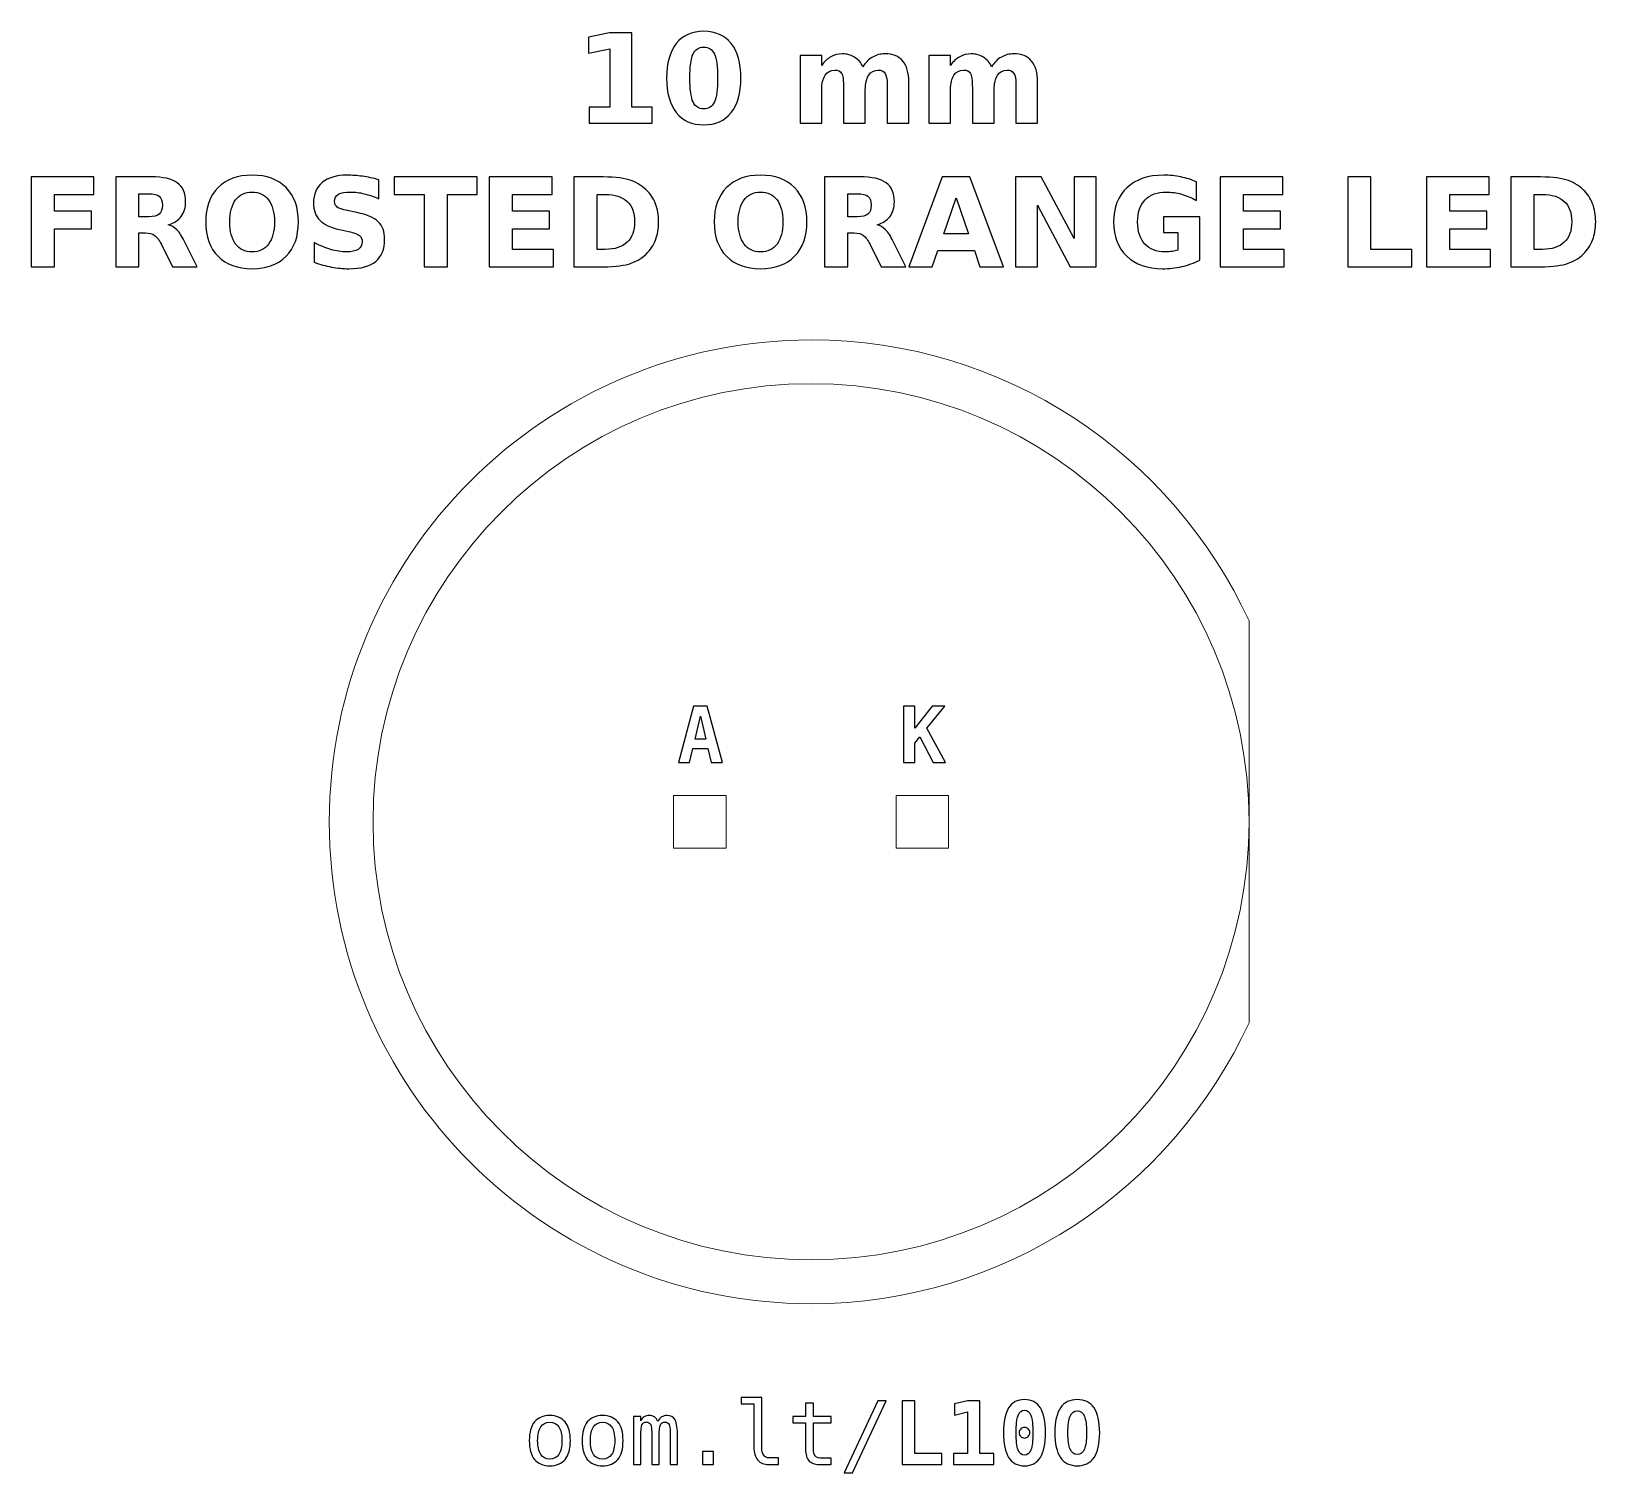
# Model space of a CAD drawing. Header units: centimetres. Extents: x -11.39 to -9.6, y -15.59 to -13.95.
import ezdxf

# ---------------------------------------------------------------- set-up
doc = ezdxf.new("R2010")
doc.units = ezdxf.units.CM
doc.header["$MEASUREMENT"] = 0
doc.layers.add('Layer 1', color=7, linetype='Continuous')

msp = doc.modelspace()

# ---------------------------------------------------------------- linework, layer by layer
at = {"layer": 'Layer 1', "color": 7, "lineweight": 20}
for points in [[(-10.657, -14.88), (-10.597, -14.88), (-10.597, -14.82), (-10.657, -14.82), (-10.657, -14.88)], [(-10.403, -14.88), (-10.343, -14.88), (-10.343, -14.82), (-10.403, -14.82), (-10.403, -14.88)]]:
    msp.add_lwpolyline(points, close=True, dxfattribs=at)
at = {"layer": 'Layer 1', "color": 250, "lineweight": 20}
msp.add_ellipse((-10.5, -14.85), major_axis=(0, 0.5), ratio=1, dxfattribs=at)
at = {"layer": 'Layer 1', "color": 250}
for points, knots in [([(-10.58016, -14.00113), (-10.58016, -14.01818), (-10.58383, -14.03133), (-10.59119, -14.04059), (-10.59119, -14.04059), (-10.59853, -14.04984), (-10.60897, -14.05447), (-10.62247, -14.05447), (-10.62247, -14.05447), (-10.63602, -14.05447), (-10.64648, -14.04984), (-10.65382, -14.04059), (-10.65382, -14.04059), (-10.66118, -14.03133), (-10.66485, -14.01818), (-10.66485, -14.00113), (-10.66485, -14.00113), (-10.66485, -13.98406), (-10.66118, -13.97088), (-10.65382, -13.96162), (-10.65382, -13.96162), (-10.64648, -13.95238), (-10.63602, -13.94774), (-10.62247, -13.94774), (-10.62247, -13.94774), (-10.60897, -13.94774), (-10.59853, -13.95238), (-10.59119, -13.96162), (-10.59119, -13.96162), (-10.58383, -13.97088), (-10.58016, -13.98406), (-10.58016, -14.00113)], [0, 0, 0, 0, 0.125, 0.125, 0.125, 0.125, 0.25, 0.25, 0.25, 0.25, 0.375, 0.375, 0.375, 0.375, 0.5, 0.5, 0.5, 0.5, 0.625, 0.625, 0.625, 0.625, 0.75, 0.75, 0.75, 0.75, 0.875, 0.875, 0.875, 0.875, 1, 1, 1, 1]), ([(-10.75326, -14.03415), (-10.75326, -14.03415), (-10.72983, -14.03415), (-10.72983, -14.03415), (-10.72983, -14.03415), (-10.72983, -14.03415), (-10.72983, -13.96766), (-10.72983, -13.96766), (-10.72983, -13.96766), (-10.72983, -13.96766), (-10.75387, -13.97263), (-10.75387, -13.97263), (-10.75387, -13.97263), (-10.75387, -13.97263), (-10.75387, -13.95456), (-10.75387, -13.95456), (-10.75387, -13.95456), (-10.75387, -13.95456), (-10.72997, -13.9496), (-10.72997, -13.9496), (-10.72997, -13.9496), (-10.72997, -13.9496), (-10.70476, -13.9496), (-10.70476, -13.9496), (-10.70476, -13.9496), (-10.70476, -13.9496), (-10.70476, -14.03415), (-10.70476, -14.03415), (-10.70476, -14.03415), (-10.70476, -14.03415), (-10.68134, -14.03415), (-10.68134, -14.03415), (-10.68134, -14.03415), (-10.68134, -14.03415), (-10.68134, -14.05247), (-10.68134, -14.05247), (-10.68134, -14.05247), (-10.68134, -14.05247), (-10.75326, -14.05247), (-10.75326, -14.05247), (-10.75326, -14.05247), (-10.75326, -14.05247), (-10.75326, -14.03415), (-10.75326, -14.03415)], [0, 0, 0, 0, 0.0909091, 0.0909091, 0.0909091, 0.0909091, 0.1818182, 0.1818182, 0.1818182, 0.1818182, 0.2727273, 0.2727273, 0.2727273, 0.2727273, 0.3636364, 0.3636364, 0.3636364, 0.3636364, 0.4545455, 0.4545455, 0.4545455, 0.4545455, 0.5454545, 0.5454545, 0.5454545, 0.5454545, 0.6363636, 0.6363636, 0.6363636, 0.6363636, 0.7272727, 0.7272727, 0.7272727, 0.7272727, 0.8181818, 0.8181818, 0.8181818, 0.8181818, 0.9090909, 0.9090909, 0.9090909, 0.9090909, 1, 1, 1, 1]), ([(-10.60669, -14.00094), (-10.60669, -13.98808), (-10.60789, -13.97902), (-10.61031, -13.97375), (-10.61031, -13.97375), (-10.61271, -13.96851), (-10.61678, -13.96588), (-10.62247, -13.96588), (-10.62247, -13.96588), (-10.62816, -13.96588), (-10.63223, -13.96851), (-10.63468, -13.97375), (-10.63468, -13.97375), (-10.6371, -13.97902), (-10.63832, -13.98808), (-10.63832, -14.00094), (-10.63832, -14.00094), (-10.63832, -14.01392), (-10.6371, -14.0231), (-10.63468, -14.02841), (-10.63468, -14.02841), (-10.63223, -14.03375), (-10.62816, -14.03641), (-10.62247, -14.03641), (-10.62247, -14.03641), (-10.61683, -14.03641), (-10.61278, -14.03375), (-10.61033, -14.02841), (-10.61033, -14.02841), (-10.60791, -14.0231), (-10.60669, -14.01392), (-10.60669, -14.00094)], [0, 0, 0, 0, 0.125, 0.125, 0.125, 0.125, 0.25, 0.25, 0.25, 0.25, 0.375, 0.375, 0.375, 0.375, 0.5, 0.5, 0.5, 0.5, 0.625, 0.625, 0.625, 0.625, 0.75, 0.75, 0.75, 0.75, 0.875, 0.875, 0.875, 0.875, 1, 1, 1, 1]), ([(-10.44091, -13.98812), (-10.43778, -13.98335), (-10.43409, -13.9797), (-10.42978, -13.97721), (-10.42978, -13.97721), (-10.42548, -13.97469), (-10.42078, -13.97345), (-10.41563, -13.97345), (-10.41563, -13.97345), (-10.40676, -13.97345), (-10.40001, -13.97618), (-10.39538, -13.98166), (-10.39538, -13.98166), (-10.39074, -13.98711), (-10.38841, -13.99506), (-10.38841, -14.00548), (-10.38841, -14.00548), (-10.38841, -14.00548), (-10.38841, -14.05247), (-10.38841, -14.05247), (-10.38841, -14.05247), (-10.38841, -14.05247), (-10.41323, -14.05247), (-10.41323, -14.05247), (-10.41323, -14.05247), (-10.41323, -14.05247), (-10.41323, -14.01223), (-10.41323, -14.01223), (-10.41323, -14.01223), (-10.41318, -14.01164), (-10.41316, -14.01103), (-10.41313, -14.01037), (-10.41313, -14.01037), (-10.41311, -14.00974), (-10.41309, -14.00882), (-10.41309, -14.00762), (-10.41309, -14.00762), (-10.41309, -14.00216), (-10.41388, -13.99819), (-10.41551, -13.99574), (-10.41551, -13.99574), (-10.41711, -13.99327), (-10.41969, -13.99205), (-10.42327, -13.99205), (-10.42327, -13.99205), (-10.42797, -13.99205), (-10.43157, -13.99398), (-10.43413, -13.99784), (-10.43413, -13.99784), (-10.43667, -14.00169), (-10.43799, -14.00727), (-10.43809, -14.01458), (-10.43809, -14.01458), (-10.43809, -14.01458), (-10.43809, -14.05247), (-10.43809, -14.05247), (-10.43809, -14.05247), (-10.43809, -14.05247), (-10.4629, -14.05247), (-10.4629, -14.05247), (-10.4629, -14.05247), (-10.4629, -14.05247), (-10.4629, -14.01223), (-10.4629, -14.01223), (-10.4629, -14.01223), (-10.4629, -14.00369), (-10.46363, -13.99819), (-10.46511, -13.99574), (-10.46511, -13.99574), (-10.46657, -13.99327), (-10.46918, -13.99205), (-10.47294, -13.99205), (-10.47294, -13.99205), (-10.47769, -13.99205), (-10.48134, -13.994), (-10.4839, -13.99788), (-10.4839, -13.99788), (-10.48646, -14.00176), (-10.48776, -14.00729), (-10.48776, -14.01451), (-10.48776, -14.01451), (-10.48776, -14.01451), (-10.48776, -14.05247), (-10.48776, -14.05247), (-10.48776, -14.05247), (-10.48776, -14.05247), (-10.51257, -14.05247), (-10.51257, -14.05247), (-10.51257, -14.05247), (-10.51257, -14.05247), (-10.51257, -13.97531), (-10.51257, -13.97531), (-10.51257, -13.97531), (-10.51257, -13.97531), (-10.48776, -13.97531), (-10.48776, -13.97531), (-10.48776, -13.97531), (-10.48776, -13.97531), (-10.48776, -13.98662), (-10.48776, -13.98662), (-10.48776, -13.98662), (-10.48472, -13.98224), (-10.48124, -13.97898), (-10.47731, -13.97676), (-10.47731, -13.97676), (-10.47339, -13.97455), (-10.46906, -13.97345), (-10.46433, -13.97345), (-10.46433, -13.97345), (-10.45902, -13.97345), (-10.45429, -13.97474), (-10.45022, -13.97731), (-10.45022, -13.97731), (-10.44613, -13.97989), (-10.44302, -13.98349), (-10.44091, -13.98812)], [0, 0, 0, 0, 0.0344828, 0.0344828, 0.0344828, 0.0344828, 0.0689655, 0.0689655, 0.0689655, 0.0689655, 0.1034483, 0.1034483, 0.1034483, 0.1034483, 0.137931, 0.137931, 0.137931, 0.137931, 0.1724138, 0.1724138, 0.1724138, 0.1724138, 0.2068966, 0.2068966, 0.2068966, 0.2068966, 0.2413793, 0.2413793, 0.2413793, 0.2413793, 0.2758621, 0.2758621, 0.2758621, 0.2758621, 0.3103448, 0.3103448, 0.3103448, 0.3103448, 0.3448276, 0.3448276, 0.3448276, 0.3448276, 0.3793103, 0.3793103, 0.3793103, 0.3793103, 0.4137931, 0.4137931, 0.4137931, 0.4137931, 0.4482759, 0.4482759, 0.4482759, 0.4482759, 0.4827586, 0.4827586, 0.4827586, 0.4827586, 0.5172414, 0.5172414, 0.5172414, 0.5172414, 0.5517241, 0.5517241, 0.5517241, 0.5517241, 0.5862069, 0.5862069, 0.5862069, 0.5862069, 0.6206897, 0.6206897, 0.6206897, 0.6206897, 0.6551724, 0.6551724, 0.6551724, 0.6551724, 0.6896552, 0.6896552, 0.6896552, 0.6896552, 0.7241379, 0.7241379, 0.7241379, 0.7241379, 0.7586207, 0.7586207, 0.7586207, 0.7586207, 0.7931034, 0.7931034, 0.7931034, 0.7931034, 0.8275862, 0.8275862, 0.8275862, 0.8275862, 0.862069, 0.862069, 0.862069, 0.862069, 0.8965517, 0.8965517, 0.8965517, 0.8965517, 0.9310345, 0.9310345, 0.9310345, 0.9310345, 0.9655172, 0.9655172, 0.9655172, 0.9655172, 1, 1, 1, 1]), ([(-10.29387, -13.98812), (-10.29074, -13.98335), (-10.28705, -13.9797), (-10.28274, -13.97721), (-10.28274, -13.97721), (-10.27844, -13.97469), (-10.27374, -13.97345), (-10.26859, -13.97345), (-10.26859, -13.97345), (-10.25972, -13.97345), (-10.25297, -13.97618), (-10.24834, -13.98166), (-10.24834, -13.98166), (-10.2437, -13.98711), (-10.24137, -13.99506), (-10.24137, -14.00548), (-10.24137, -14.00548), (-10.24137, -14.00548), (-10.24137, -14.05247), (-10.24137, -14.05247), (-10.24137, -14.05247), (-10.24137, -14.05247), (-10.26619, -14.05247), (-10.26619, -14.05247), (-10.26619, -14.05247), (-10.26619, -14.05247), (-10.26619, -14.01223), (-10.26619, -14.01223), (-10.26619, -14.01223), (-10.26614, -14.01164), (-10.26612, -14.01103), (-10.26609, -14.01037), (-10.26609, -14.01037), (-10.26607, -14.00974), (-10.26605, -14.00882), (-10.26605, -14.00762), (-10.26605, -14.00762), (-10.26605, -14.00216), (-10.26684, -13.99819), (-10.26847, -13.99574), (-10.26847, -13.99574), (-10.27007, -13.99327), (-10.27265, -13.99205), (-10.27623, -13.99205), (-10.27623, -13.99205), (-10.28093, -13.99205), (-10.28453, -13.99398), (-10.28709, -13.99784), (-10.28709, -13.99784), (-10.28963, -14.00169), (-10.29095, -14.00727), (-10.29105, -14.01458), (-10.29105, -14.01458), (-10.29105, -14.01458), (-10.29105, -14.05247), (-10.29105, -14.05247), (-10.29105, -14.05247), (-10.29105, -14.05247), (-10.31586, -14.05247), (-10.31586, -14.05247), (-10.31586, -14.05247), (-10.31586, -14.05247), (-10.31586, -14.01223), (-10.31586, -14.01223), (-10.31586, -14.01223), (-10.31586, -14.00369), (-10.31659, -13.99819), (-10.31807, -13.99574), (-10.31807, -13.99574), (-10.31953, -13.99327), (-10.32214, -13.99205), (-10.3259, -13.99205), (-10.3259, -13.99205), (-10.33065, -13.99205), (-10.3343, -13.994), (-10.33686, -13.99788), (-10.33686, -13.99788), (-10.33942, -14.00176), (-10.34072, -14.00729), (-10.34072, -14.01451), (-10.34072, -14.01451), (-10.34072, -14.01451), (-10.34072, -14.05247), (-10.34072, -14.05247), (-10.34072, -14.05247), (-10.34072, -14.05247), (-10.36553, -14.05247), (-10.36553, -14.05247), (-10.36553, -14.05247), (-10.36553, -14.05247), (-10.36553, -13.97531), (-10.36553, -13.97531), (-10.36553, -13.97531), (-10.36553, -13.97531), (-10.34072, -13.97531), (-10.34072, -13.97531), (-10.34072, -13.97531), (-10.34072, -13.97531), (-10.34072, -13.98662), (-10.34072, -13.98662), (-10.34072, -13.98662), (-10.33768, -13.98224), (-10.3342, -13.97898), (-10.33027, -13.97676), (-10.33027, -13.97676), (-10.32635, -13.97455), (-10.32202, -13.97345), (-10.31729, -13.97345), (-10.31729, -13.97345), (-10.31198, -13.97345), (-10.30725, -13.97474), (-10.30318, -13.97731), (-10.30318, -13.97731), (-10.29909, -13.97989), (-10.29598, -13.98349), (-10.29387, -13.98812)], [0, 0, 0, 0, 0.0344828, 0.0344828, 0.0344828, 0.0344828, 0.0689655, 0.0689655, 0.0689655, 0.0689655, 0.1034483, 0.1034483, 0.1034483, 0.1034483, 0.137931, 0.137931, 0.137931, 0.137931, 0.1724138, 0.1724138, 0.1724138, 0.1724138, 0.2068966, 0.2068966, 0.2068966, 0.2068966, 0.2413793, 0.2413793, 0.2413793, 0.2413793, 0.2758621, 0.2758621, 0.2758621, 0.2758621, 0.3103448, 0.3103448, 0.3103448, 0.3103448, 0.3448276, 0.3448276, 0.3448276, 0.3448276, 0.3793103, 0.3793103, 0.3793103, 0.3793103, 0.4137931, 0.4137931, 0.4137931, 0.4137931, 0.4482759, 0.4482759, 0.4482759, 0.4482759, 0.4827586, 0.4827586, 0.4827586, 0.4827586, 0.5172414, 0.5172414, 0.5172414, 0.5172414, 0.5517241, 0.5517241, 0.5517241, 0.5517241, 0.5862069, 0.5862069, 0.5862069, 0.5862069, 0.6206897, 0.6206897, 0.6206897, 0.6206897, 0.6551724, 0.6551724, 0.6551724, 0.6551724, 0.6896552, 0.6896552, 0.6896552, 0.6896552, 0.7241379, 0.7241379, 0.7241379, 0.7241379, 0.7586207, 0.7586207, 0.7586207, 0.7586207, 0.7931034, 0.7931034, 0.7931034, 0.7931034, 0.8275862, 0.8275862, 0.8275862, 0.8275862, 0.862069, 0.862069, 0.862069, 0.862069, 0.8965517, 0.8965517, 0.8965517, 0.8965517, 0.9310345, 0.9310345, 0.9310345, 0.9310345, 0.9655172, 0.9655172, 0.9655172, 0.9655172, 1, 1, 1, 1]), ([(-11.39017, -14.11385), (-11.39017, -14.11385), (-11.31858, -14.11385), (-11.31858, -14.11385), (-11.31858, -14.11385), (-11.31858, -14.11385), (-11.31858, -14.13391), (-11.31858, -14.13391), (-11.31858, -14.13391), (-11.31858, -14.13391), (-11.36364, -14.13391), (-11.36364, -14.13391), (-11.36364, -14.13391), (-11.36364, -14.13391), (-11.36364, -14.15306), (-11.36364, -14.15306), (-11.36364, -14.15306), (-11.36364, -14.15306), (-11.32126, -14.15306), (-11.32126, -14.15306), (-11.32126, -14.15306), (-11.32126, -14.15306), (-11.32126, -14.17312), (-11.32126, -14.17312), (-11.32126, -14.17312), (-11.32126, -14.17312), (-11.36364, -14.17312), (-11.36364, -14.17312), (-11.36364, -14.17312), (-11.36364, -14.17312), (-11.36364, -14.21672), (-11.36364, -14.21672), (-11.36364, -14.21672), (-11.36364, -14.21672), (-11.39017, -14.21672), (-11.39017, -14.21672), (-11.39017, -14.21672), (-11.39017, -14.21672), (-11.39017, -14.11385), (-11.39017, -14.11385)], [0, 0, 0, 0, 0.1, 0.1, 0.1, 0.1, 0.2, 0.2, 0.2, 0.2, 0.3, 0.3, 0.3, 0.3, 0.4, 0.4, 0.4, 0.4, 0.5, 0.5, 0.5, 0.5, 0.6, 0.6, 0.6, 0.6, 0.7, 0.7, 0.7, 0.7, 0.8, 0.8, 0.8, 0.8, 0.9, 0.9, 0.9, 0.9, 1, 1, 1, 1]), ([(-11.26724, -14.1778), (-11.26724, -14.1778), (-11.26724, -14.21672), (-11.26724, -14.21672), (-11.26724, -14.21672), (-11.26724, -14.21672), (-11.29377, -14.21672), (-11.29377, -14.21672), (-11.29377, -14.21672), (-11.29377, -14.21672), (-11.29377, -14.11385), (-11.29377, -14.11385), (-11.29377, -14.11385), (-11.29377, -14.11385), (-11.25325, -14.11385), (-11.25325, -14.11385), (-11.25325, -14.11385), (-11.2397, -14.11385), (-11.22975, -14.11613), (-11.22345, -14.12067), (-11.22345, -14.12067), (-11.21713, -14.12521), (-11.21397, -14.13241), (-11.21397, -14.14224), (-11.21397, -14.14224), (-11.21397, -14.14903), (-11.21562, -14.15463), (-11.21889, -14.15898), (-11.21889, -14.15898), (-11.22218, -14.16336), (-11.22714, -14.16658), (-11.23375, -14.16863), (-11.23375, -14.16863), (-11.23013, -14.16947), (-11.22686, -14.17133), (-11.22399, -14.17425), (-11.22399, -14.17425), (-11.22112, -14.17716), (-11.21823, -14.18158), (-11.21529, -14.18751), (-11.21529, -14.18751), (-11.21529, -14.18751), (-11.20087, -14.21672), (-11.20087, -14.21672), (-11.20087, -14.21672), (-11.20087, -14.21672), (-11.22914, -14.21672), (-11.22914, -14.21672), (-11.22914, -14.21672), (-11.22914, -14.21672), (-11.24168, -14.19116), (-11.24168, -14.19116), (-11.24168, -14.19116), (-11.24419, -14.18603), (-11.24676, -14.1825), (-11.24937, -14.18062), (-11.24937, -14.18062), (-11.25196, -14.17874), (-11.25541, -14.1778), (-11.25974, -14.1778), (-11.25974, -14.1778), (-11.25974, -14.1778), (-11.26724, -14.1778), (-11.26724, -14.1778)], [0, 0, 0, 0, 0.0625, 0.0625, 0.0625, 0.0625, 0.125, 0.125, 0.125, 0.125, 0.1875, 0.1875, 0.1875, 0.1875, 0.25, 0.25, 0.25, 0.25, 0.3125, 0.3125, 0.3125, 0.3125, 0.375, 0.375, 0.375, 0.375, 0.4375, 0.4375, 0.4375, 0.4375, 0.5, 0.5, 0.5, 0.5, 0.5625, 0.5625, 0.5625, 0.5625, 0.625, 0.625, 0.625, 0.625, 0.6875, 0.6875, 0.6875, 0.6875, 0.75, 0.75, 0.75, 0.75, 0.8125, 0.8125, 0.8125, 0.8125, 0.875, 0.875, 0.875, 0.875, 0.9375, 0.9375, 0.9375, 0.9375, 1, 1, 1, 1]), ([(-11.13813, -14.11199), (-11.1216, -14.11199), (-11.10864, -14.11672), (-11.09928, -14.1262), (-11.09928, -14.1262), (-11.0899, -14.13565), (-11.08522, -14.1487), (-11.08522, -14.16538), (-11.08522, -14.16538), (-11.08522, -14.18201), (-11.0899, -14.19506), (-11.09928, -14.20451), (-11.09928, -14.20451), (-11.10864, -14.21399), (-11.1216, -14.21872), (-11.13813, -14.21872), (-11.13813, -14.21872), (-11.15462, -14.21872), (-11.16755, -14.21399), (-11.17696, -14.20451), (-11.17696, -14.20451), (-11.18634, -14.19506), (-11.19105, -14.18201), (-11.19105, -14.16538), (-11.19105, -14.16538), (-11.19105, -14.1487), (-11.18634, -14.13565), (-11.17696, -14.1262), (-11.17696, -14.1262), (-11.16755, -14.11672), (-11.15462, -14.11199), (-11.13813, -14.11199)], [0, 0, 0, 0, 0.125, 0.125, 0.125, 0.125, 0.25, 0.25, 0.25, 0.25, 0.375, 0.375, 0.375, 0.375, 0.5, 0.5, 0.5, 0.5, 0.625, 0.625, 0.625, 0.625, 0.75, 0.75, 0.75, 0.75, 0.875, 0.875, 0.875, 0.875, 1, 1, 1, 1]), ([(-10.99356, -14.1171), (-10.99356, -14.1171), (-10.99356, -14.13885), (-10.99356, -14.13885), (-10.99356, -14.13885), (-10.99921, -14.13633), (-11.00473, -14.13443), (-11.01009, -14.13314), (-11.01009, -14.13314), (-11.01548, -14.13184), (-11.02056, -14.13121), (-11.02533, -14.13121), (-11.02533, -14.13121), (-11.03166, -14.13121), (-11.03636, -14.13208), (-11.0394, -14.13382), (-11.0394, -14.13382), (-11.04243, -14.13558), (-11.04394, -14.13829), (-11.04394, -14.14196), (-11.04394, -14.14196), (-11.04394, -14.14471), (-11.04293, -14.14687), (-11.04088, -14.1484), (-11.04088, -14.1484), (-11.03883, -14.14993), (-11.03512, -14.15127), (-11.02973, -14.15237), (-11.02973, -14.15237), (-11.02973, -14.15237), (-11.01844, -14.15463), (-11.01844, -14.15463), (-11.01844, -14.15463), (-11.00699, -14.15694), (-10.99888, -14.16042), (-10.99406, -14.16512), (-10.99406, -14.16512), (-10.98923, -14.1698), (-10.98681, -14.17646), (-10.98681, -14.18509), (-10.98681, -14.18509), (-10.98681, -14.19645), (-10.99017, -14.20489), (-10.9969, -14.21042), (-10.9969, -14.21042), (-11.00363, -14.21594), (-11.0139, -14.21872), (-11.02773, -14.21872), (-11.02773, -14.21872), (-11.03427, -14.21872), (-11.04081, -14.21811), (-11.04737, -14.21686), (-11.04737, -14.21686), (-11.05393, -14.21561), (-11.06052, -14.21378), (-11.06708, -14.21136), (-11.06708, -14.21136), (-11.06708, -14.21136), (-11.06708, -14.18897), (-11.06708, -14.18897), (-11.06708, -14.18897), (-11.06052, -14.19245), (-11.05417, -14.19508), (-11.04803, -14.19685), (-11.04803, -14.19685), (-11.04189, -14.19861), (-11.03599, -14.1995), (-11.0303, -14.1995), (-11.0303, -14.1995), (-11.02451, -14.1995), (-11.02007, -14.19854), (-11.01699, -14.19661), (-11.01699, -14.19661), (-11.0139, -14.19468), (-11.01238, -14.19193), (-11.01238, -14.18833), (-11.01238, -14.18833), (-11.01238, -14.18513), (-11.01341, -14.18264), (-11.0155, -14.1809), (-11.0155, -14.1809), (-11.0176, -14.17916), (-11.02176, -14.17759), (-11.02802, -14.17622), (-11.02802, -14.17622), (-11.02802, -14.17622), (-11.03829, -14.17394), (-11.03829, -14.17394), (-11.03829, -14.17394), (-11.04857, -14.17173), (-11.0561, -14.16823), (-11.06085, -14.1634), (-11.06085, -14.1634), (-11.0656, -14.15858), (-11.06797, -14.15207), (-11.06797, -14.14391), (-11.06797, -14.14391), (-11.06797, -14.13365), (-11.06466, -14.12577), (-11.05805, -14.12027), (-11.05805, -14.12027), (-11.05144, -14.11474), (-11.04194, -14.11199), (-11.02952, -14.11199), (-11.02952, -14.11199), (-11.02388, -14.11199), (-11.01807, -14.11242), (-11.01209, -14.11326), (-11.01209, -14.11326), (-11.00612, -14.11411), (-10.99994, -14.11538), (-10.99356, -14.1171)], [0, 0, 0, 0, 0.0357143, 0.0357143, 0.0357143, 0.0357143, 0.0714286, 0.0714286, 0.0714286, 0.0714286, 0.1071429, 0.1071429, 0.1071429, 0.1071429, 0.1428571, 0.1428571, 0.1428571, 0.1428571, 0.1785714, 0.1785714, 0.1785714, 0.1785714, 0.2142857, 0.2142857, 0.2142857, 0.2142857, 0.25, 0.25, 0.25, 0.25, 0.2857143, 0.2857143, 0.2857143, 0.2857143, 0.3214286, 0.3214286, 0.3214286, 0.3214286, 0.3571429, 0.3571429, 0.3571429, 0.3571429, 0.3928571, 0.3928571, 0.3928571, 0.3928571, 0.4285714, 0.4285714, 0.4285714, 0.4285714, 0.4642857, 0.4642857, 0.4642857, 0.4642857, 0.5, 0.5, 0.5, 0.5, 0.5357143, 0.5357143, 0.5357143, 0.5357143, 0.5714286, 0.5714286, 0.5714286, 0.5714286, 0.6071429, 0.6071429, 0.6071429, 0.6071429, 0.6428571, 0.6428571, 0.6428571, 0.6428571, 0.6785714, 0.6785714, 0.6785714, 0.6785714, 0.7142857, 0.7142857, 0.7142857, 0.7142857, 0.75, 0.75, 0.75, 0.75, 0.7857143, 0.7857143, 0.7857143, 0.7857143, 0.8214286, 0.8214286, 0.8214286, 0.8214286, 0.8571429, 0.8571429, 0.8571429, 0.8571429, 0.8928571, 0.8928571, 0.8928571, 0.8928571, 0.9285714, 0.9285714, 0.9285714, 0.9285714, 0.9642857, 0.9642857, 0.9642857, 0.9642857, 1, 1, 1, 1]), ([(-10.97581, -14.11385), (-10.97581, -14.11385), (-10.88101, -14.11385), (-10.88101, -14.11385), (-10.88101, -14.11385), (-10.88101, -14.11385), (-10.88101, -14.13391), (-10.88101, -14.13391), (-10.88101, -14.13391), (-10.88101, -14.13391), (-10.91511, -14.13391), (-10.91511, -14.13391), (-10.91511, -14.13391), (-10.91511, -14.13391), (-10.91511, -14.21672), (-10.91511, -14.21672), (-10.91511, -14.21672), (-10.91511, -14.21672), (-10.94164, -14.21672), (-10.94164, -14.21672), (-10.94164, -14.21672), (-10.94164, -14.21672), (-10.94164, -14.13391), (-10.94164, -14.13391), (-10.94164, -14.13391), (-10.94164, -14.13391), (-10.97581, -14.13391), (-10.97581, -14.13391), (-10.97581, -14.13391), (-10.97581, -14.13391), (-10.97581, -14.11385), (-10.97581, -14.11385)], [0, 0, 0, 0, 0.125, 0.125, 0.125, 0.125, 0.25, 0.25, 0.25, 0.25, 0.375, 0.375, 0.375, 0.375, 0.5, 0.5, 0.5, 0.5, 0.625, 0.625, 0.625, 0.625, 0.75, 0.75, 0.75, 0.75, 0.875, 0.875, 0.875, 0.875, 1, 1, 1, 1]), ([(-10.86727, -14.11385), (-10.86727, -14.11385), (-10.79568, -14.11385), (-10.79568, -14.11385), (-10.79568, -14.11385), (-10.79568, -14.11385), (-10.79568, -14.13391), (-10.79568, -14.13391), (-10.79568, -14.13391), (-10.79568, -14.13391), (-10.84074, -14.13391), (-10.84074, -14.13391), (-10.84074, -14.13391), (-10.84074, -14.13391), (-10.84074, -14.15306), (-10.84074, -14.15306), (-10.84074, -14.15306), (-10.84074, -14.15306), (-10.79839, -14.15306), (-10.79839, -14.15306), (-10.79839, -14.15306), (-10.79839, -14.15306), (-10.79839, -14.17312), (-10.79839, -14.17312), (-10.79839, -14.17312), (-10.79839, -14.17312), (-10.84074, -14.17312), (-10.84074, -14.17312), (-10.84074, -14.17312), (-10.84074, -14.17312), (-10.84074, -14.19666), (-10.84074, -14.19666), (-10.84074, -14.19666), (-10.84074, -14.19666), (-10.79418, -14.19666), (-10.79418, -14.19666), (-10.79418, -14.19666), (-10.79418, -14.19666), (-10.79418, -14.21672), (-10.79418, -14.21672), (-10.79418, -14.21672), (-10.79418, -14.21672), (-10.86727, -14.21672), (-10.86727, -14.21672), (-10.86727, -14.21672), (-10.86727, -14.21672), (-10.86727, -14.11385), (-10.86727, -14.11385)], [0, 0, 0, 0, 0.0833333, 0.0833333, 0.0833333, 0.0833333, 0.1666667, 0.1666667, 0.1666667, 0.1666667, 0.25, 0.25, 0.25, 0.25, 0.3333333, 0.3333333, 0.3333333, 0.3333333, 0.4166667, 0.4166667, 0.4166667, 0.4166667, 0.5, 0.5, 0.5, 0.5, 0.5833333, 0.5833333, 0.5833333, 0.5833333, 0.6666667, 0.6666667, 0.6666667, 0.6666667, 0.75, 0.75, 0.75, 0.75, 0.8333333, 0.8333333, 0.8333333, 0.8333333, 0.9166667, 0.9166667, 0.9166667, 0.9166667, 1, 1, 1, 1]), ([(-10.77087, -14.11385), (-10.77087, -14.11385), (-10.74288, -14.11385), (-10.74288, -14.11385), (-10.74288, -14.11385), (-10.72727, -14.11385), (-10.71565, -14.11496), (-10.70801, -14.11719), (-10.70801, -14.11719), (-10.70036, -14.11942), (-10.6938, -14.12319), (-10.68832, -14.12853), (-10.68832, -14.12853), (-10.6835, -14.13316), (-10.67993, -14.13852), (-10.67757, -14.14459), (-10.67757, -14.14459), (-10.67525, -14.15063), (-10.67407, -14.1575), (-10.67407, -14.16519), (-10.67407, -14.16519), (-10.67407, -14.17295), (-10.67525, -14.17987), (-10.67757, -14.18596), (-10.67757, -14.18596), (-10.67993, -14.19205), (-10.6835, -14.19741), (-10.68832, -14.20204), (-10.68832, -14.20204), (-10.69385, -14.20738), (-10.70046, -14.21115), (-10.70817, -14.21338), (-10.70817, -14.21338), (-10.71589, -14.21561), (-10.72746, -14.21672), (-10.74288, -14.21672), (-10.74288, -14.21672), (-10.74288, -14.21672), (-10.77087, -14.21672), (-10.77087, -14.21672), (-10.77087, -14.21672), (-10.77087, -14.21672), (-10.77087, -14.11385), (-10.77087, -14.11385)], [0, 0, 0, 0, 0.0909091, 0.0909091, 0.0909091, 0.0909091, 0.1818182, 0.1818182, 0.1818182, 0.1818182, 0.2727273, 0.2727273, 0.2727273, 0.2727273, 0.3636364, 0.3636364, 0.3636364, 0.3636364, 0.4545455, 0.4545455, 0.4545455, 0.4545455, 0.5454545, 0.5454545, 0.5454545, 0.5454545, 0.6363636, 0.6363636, 0.6363636, 0.6363636, 0.7272727, 0.7272727, 0.7272727, 0.7272727, 0.8181818, 0.8181818, 0.8181818, 0.8181818, 0.9090909, 0.9090909, 0.9090909, 0.9090909, 1, 1, 1, 1]), ([(-10.55763, -14.11199), (-10.5411, -14.11199), (-10.52814, -14.11672), (-10.51878, -14.1262), (-10.51878, -14.1262), (-10.5094, -14.13565), (-10.50472, -14.1487), (-10.50472, -14.16538), (-10.50472, -14.16538), (-10.50472, -14.18201), (-10.5094, -14.19506), (-10.51878, -14.20451), (-10.51878, -14.20451), (-10.52814, -14.21399), (-10.5411, -14.21872), (-10.55763, -14.21872), (-10.55763, -14.21872), (-10.57412, -14.21872), (-10.58705, -14.21399), (-10.59646, -14.20451), (-10.59646, -14.20451), (-10.60584, -14.19506), (-10.61055, -14.18201), (-10.61055, -14.16538), (-10.61055, -14.16538), (-10.61055, -14.1487), (-10.60584, -14.13565), (-10.59646, -14.1262), (-10.59646, -14.1262), (-10.58705, -14.11672), (-10.57412, -14.11199), (-10.55763, -14.11199)], [0, 0, 0, 0, 0.125, 0.125, 0.125, 0.125, 0.25, 0.25, 0.25, 0.25, 0.375, 0.375, 0.375, 0.375, 0.5, 0.5, 0.5, 0.5, 0.625, 0.625, 0.625, 0.625, 0.75, 0.75, 0.75, 0.75, 0.875, 0.875, 0.875, 0.875, 1, 1, 1, 1]), ([(-10.45812, -14.1778), (-10.45812, -14.1778), (-10.45812, -14.21672), (-10.45812, -14.21672), (-10.45812, -14.21672), (-10.45812, -14.21672), (-10.48465, -14.21672), (-10.48465, -14.21672), (-10.48465, -14.21672), (-10.48465, -14.21672), (-10.48465, -14.11385), (-10.48465, -14.11385), (-10.48465, -14.11385), (-10.48465, -14.11385), (-10.44413, -14.11385), (-10.44413, -14.11385), (-10.44413, -14.11385), (-10.43058, -14.11385), (-10.42063, -14.11613), (-10.41433, -14.12067), (-10.41433, -14.12067), (-10.40801, -14.12521), (-10.40485, -14.13241), (-10.40485, -14.14224), (-10.40485, -14.14224), (-10.40485, -14.14903), (-10.4065, -14.15463), (-10.40977, -14.15898), (-10.40977, -14.15898), (-10.41306, -14.16336), (-10.41802, -14.16658), (-10.42463, -14.16863), (-10.42463, -14.16863), (-10.42101, -14.16947), (-10.41774, -14.17133), (-10.41487, -14.17425), (-10.41487, -14.17425), (-10.412, -14.17716), (-10.40911, -14.18158), (-10.40617, -14.18751), (-10.40617, -14.18751), (-10.40617, -14.18751), (-10.39175, -14.21672), (-10.39175, -14.21672), (-10.39175, -14.21672), (-10.39175, -14.21672), (-10.42002, -14.21672), (-10.42002, -14.21672), (-10.42002, -14.21672), (-10.42002, -14.21672), (-10.43256, -14.19116), (-10.43256, -14.19116), (-10.43256, -14.19116), (-10.43507, -14.18603), (-10.43764, -14.1825), (-10.44025, -14.18062), (-10.44025, -14.18062), (-10.44284, -14.17874), (-10.44629, -14.1778), (-10.45062, -14.1778), (-10.45062, -14.1778), (-10.45062, -14.1778), (-10.45812, -14.1778), (-10.45812, -14.1778)], [0, 0, 0, 0, 0.0625, 0.0625, 0.0625, 0.0625, 0.125, 0.125, 0.125, 0.125, 0.1875, 0.1875, 0.1875, 0.1875, 0.25, 0.25, 0.25, 0.25, 0.3125, 0.3125, 0.3125, 0.3125, 0.375, 0.375, 0.375, 0.375, 0.4375, 0.4375, 0.4375, 0.4375, 0.5, 0.5, 0.5, 0.5, 0.5625, 0.5625, 0.5625, 0.5625, 0.625, 0.625, 0.625, 0.625, 0.6875, 0.6875, 0.6875, 0.6875, 0.75, 0.75, 0.75, 0.75, 0.8125, 0.8125, 0.8125, 0.8125, 0.875, 0.875, 0.875, 0.875, 0.9375, 0.9375, 0.9375, 0.9375, 1, 1, 1, 1]), ([(-10.31358, -14.198), (-10.31358, -14.198), (-10.35507, -14.198), (-10.35507, -14.198), (-10.35507, -14.198), (-10.35507, -14.198), (-10.36161, -14.21672), (-10.36161, -14.21672), (-10.36161, -14.21672), (-10.36161, -14.21672), (-10.38828, -14.21672), (-10.38828, -14.21672), (-10.38828, -14.21672), (-10.38828, -14.21672), (-10.35018, -14.11385), (-10.35018, -14.11385), (-10.35018, -14.11385), (-10.35018, -14.11385), (-10.31855, -14.11385), (-10.31855, -14.11385), (-10.31855, -14.11385), (-10.31855, -14.11385), (-10.28045, -14.21672), (-10.28045, -14.21672), (-10.28045, -14.21672), (-10.28045, -14.21672), (-10.30712, -14.21672), (-10.30712, -14.21672), (-10.30712, -14.21672), (-10.30712, -14.21672), (-10.31358, -14.198), (-10.31358, -14.198)], [0, 0, 0, 0, 0.125, 0.125, 0.125, 0.125, 0.25, 0.25, 0.25, 0.25, 0.375, 0.375, 0.375, 0.375, 0.5, 0.5, 0.5, 0.5, 0.625, 0.625, 0.625, 0.625, 0.75, 0.75, 0.75, 0.75, 0.875, 0.875, 0.875, 0.875, 1, 1, 1, 1]), ([(-10.26678, -14.11385), (-10.26678, -14.11385), (-10.23715, -14.11385), (-10.23715, -14.11385), (-10.23715, -14.11385), (-10.23715, -14.11385), (-10.19973, -14.18441), (-10.19973, -14.18441), (-10.19973, -14.18441), (-10.19973, -14.18441), (-10.19973, -14.11385), (-10.19973, -14.11385), (-10.19973, -14.11385), (-10.19973, -14.11385), (-10.17459, -14.11385), (-10.17459, -14.11385), (-10.17459, -14.11385), (-10.17459, -14.11385), (-10.17459, -14.21672), (-10.17459, -14.21672), (-10.17459, -14.21672), (-10.17459, -14.21672), (-10.20422, -14.21672), (-10.20422, -14.21672), (-10.20422, -14.21672), (-10.20422, -14.21672), (-10.24164, -14.14616), (-10.24164, -14.14616), (-10.24164, -14.14616), (-10.24164, -14.14616), (-10.24164, -14.21672), (-10.24164, -14.21672), (-10.24164, -14.21672), (-10.24164, -14.21672), (-10.26678, -14.21672), (-10.26678, -14.21672), (-10.26678, -14.21672), (-10.26678, -14.21672), (-10.26678, -14.11385), (-10.26678, -14.11385)], [0, 0, 0, 0, 0.1, 0.1, 0.1, 0.1, 0.2, 0.2, 0.2, 0.2, 0.3, 0.3, 0.3, 0.3, 0.4, 0.4, 0.4, 0.4, 0.5, 0.5, 0.5, 0.5, 0.6, 0.6, 0.6, 0.6, 0.7, 0.7, 0.7, 0.7, 0.8, 0.8, 0.8, 0.8, 0.9, 0.9, 0.9, 0.9, 1, 1, 1, 1]), ([(-10.05622, -14.20908), (-10.06283, -14.2123), (-10.06969, -14.2147), (-10.07682, -14.21632), (-10.07682, -14.21632), (-10.08395, -14.21792), (-10.09128, -14.21872), (-10.09888, -14.21872), (-10.09888, -14.21872), (-10.116, -14.21872), (-10.12957, -14.21392), (-10.13959, -14.20435), (-10.13959, -14.20435), (-10.14961, -14.19478), (-10.15462, -14.1818), (-10.15462, -14.16538), (-10.15462, -14.16538), (-10.15462, -14.1488), (-10.14951, -14.13577), (-10.13933, -14.12624), (-10.13933, -14.12624), (-10.12912, -14.11674), (-10.11515, -14.11199), (-10.09742, -14.11199), (-10.09742, -14.11199), (-10.09058, -14.11199), (-10.08402, -14.11263), (-10.07774, -14.11392), (-10.07774, -14.11392), (-10.07148, -14.11521), (-10.06555, -14.11712), (-10.06, -14.11964), (-10.06, -14.11964), (-10.06, -14.11964), (-10.06, -14.14092), (-10.06, -14.14092), (-10.06, -14.14092), (-10.06574, -14.13765), (-10.07146, -14.13523), (-10.07713, -14.13363), (-10.07713, -14.13363), (-10.08279, -14.13201), (-10.08848, -14.13121), (-10.09418, -14.13121), (-10.09418, -14.13121), (-10.10476, -14.13121), (-10.1129, -14.13417), (-10.11861, -14.14007), (-10.11861, -14.14007), (-10.12433, -14.14598), (-10.1272, -14.15442), (-10.1272, -14.16538), (-10.1272, -14.16538), (-10.1272, -14.17627), (-10.12444, -14.18469), (-10.11892, -14.19061), (-10.11892, -14.19061), (-10.11341, -14.19654), (-10.10558, -14.1995), (-10.09542, -14.1995), (-10.09542, -14.1995), (-10.09267, -14.1995), (-10.09011, -14.19934), (-10.08773, -14.19899), (-10.08773, -14.19899), (-10.08536, -14.19863), (-10.08324, -14.19809), (-10.08136, -14.19736), (-10.08136, -14.19736), (-10.08136, -14.19736), (-10.08136, -14.17737), (-10.08136, -14.17737), (-10.08136, -14.17737), (-10.08136, -14.17737), (-10.09754, -14.17737), (-10.09754, -14.17737), (-10.09754, -14.17737), (-10.09754, -14.17737), (-10.09754, -14.15959), (-10.09754, -14.15959), (-10.09754, -14.15959), (-10.09754, -14.15959), (-10.05622, -14.15959), (-10.05622, -14.15959), (-10.05622, -14.15959), (-10.05622, -14.15959), (-10.05622, -14.20908), (-10.05622, -14.20908)], [0, 0, 0, 0, 0.0454545, 0.0454545, 0.0454545, 0.0454545, 0.0909091, 0.0909091, 0.0909091, 0.0909091, 0.1363636, 0.1363636, 0.1363636, 0.1363636, 0.1818182, 0.1818182, 0.1818182, 0.1818182, 0.2272727, 0.2272727, 0.2272727, 0.2272727, 0.2727273, 0.2727273, 0.2727273, 0.2727273, 0.3181818, 0.3181818, 0.3181818, 0.3181818, 0.3636364, 0.3636364, 0.3636364, 0.3636364, 0.4090909, 0.4090909, 0.4090909, 0.4090909, 0.4545455, 0.4545455, 0.4545455, 0.4545455, 0.5, 0.5, 0.5, 0.5, 0.5454545, 0.5454545, 0.5454545, 0.5454545, 0.5909091, 0.5909091, 0.5909091, 0.5909091, 0.6363636, 0.6363636, 0.6363636, 0.6363636, 0.6818182, 0.6818182, 0.6818182, 0.6818182, 0.7272727, 0.7272727, 0.7272727, 0.7272727, 0.7727273, 0.7727273, 0.7727273, 0.7727273, 0.8181818, 0.8181818, 0.8181818, 0.8181818, 0.8636364, 0.8636364, 0.8636364, 0.8636364, 0.9090909, 0.9090909, 0.9090909, 0.9090909, 0.9545455, 0.9545455, 0.9545455, 0.9545455, 1, 1, 1, 1]), ([(-10.03286, -14.11385), (-10.03286, -14.11385), (-9.96127, -14.11385), (-9.96127, -14.11385), (-9.96127, -14.11385), (-9.96127, -14.11385), (-9.96127, -14.13391), (-9.96127, -14.13391), (-9.96127, -14.13391), (-9.96127, -14.13391), (-10.00633, -14.13391), (-10.00633, -14.13391), (-10.00633, -14.13391), (-10.00633, -14.13391), (-10.00633, -14.15306), (-10.00633, -14.15306), (-10.00633, -14.15306), (-10.00633, -14.15306), (-9.96398, -14.15306), (-9.96398, -14.15306), (-9.96398, -14.15306), (-9.96398, -14.15306), (-9.96398, -14.17312), (-9.96398, -14.17312), (-9.96398, -14.17312), (-9.96398, -14.17312), (-10.00633, -14.17312), (-10.00633, -14.17312), (-10.00633, -14.17312), (-10.00633, -14.17312), (-10.00633, -14.19666), (-10.00633, -14.19666), (-10.00633, -14.19666), (-10.00633, -14.19666), (-9.95977, -14.19666), (-9.95977, -14.19666), (-9.95977, -14.19666), (-9.95977, -14.19666), (-9.95977, -14.21672), (-9.95977, -14.21672), (-9.95977, -14.21672), (-9.95977, -14.21672), (-10.03286, -14.21672), (-10.03286, -14.21672), (-10.03286, -14.21672), (-10.03286, -14.21672), (-10.03286, -14.11385), (-10.03286, -14.11385)], [0, 0, 0, 0, 0.0833333, 0.0833333, 0.0833333, 0.0833333, 0.1666667, 0.1666667, 0.1666667, 0.1666667, 0.25, 0.25, 0.25, 0.25, 0.3333333, 0.3333333, 0.3333333, 0.3333333, 0.4166667, 0.4166667, 0.4166667, 0.4166667, 0.5, 0.5, 0.5, 0.5, 0.5833333, 0.5833333, 0.5833333, 0.5833333, 0.6666667, 0.6666667, 0.6666667, 0.6666667, 0.75, 0.75, 0.75, 0.75, 0.8333333, 0.8333333, 0.8333333, 0.8333333, 0.9166667, 0.9166667, 0.9166667, 0.9166667, 1, 1, 1, 1]), ([(-9.88733, -14.11385), (-9.88733, -14.11385), (-9.8608, -14.11385), (-9.8608, -14.11385), (-9.8608, -14.11385), (-9.8608, -14.11385), (-9.8608, -14.19666), (-9.8608, -14.19666), (-9.8608, -14.19666), (-9.8608, -14.19666), (-9.81424, -14.19666), (-9.81424, -14.19666), (-9.81424, -14.19666), (-9.81424, -14.19666), (-9.81424, -14.21672), (-9.81424, -14.21672), (-9.81424, -14.21672), (-9.81424, -14.21672), (-9.88733, -14.21672), (-9.88733, -14.21672), (-9.88733, -14.21672), (-9.88733, -14.21672), (-9.88733, -14.11385), (-9.88733, -14.11385)], [0, 0, 0, 0, 0.1666667, 0.1666667, 0.1666667, 0.1666667, 0.3333333, 0.3333333, 0.3333333, 0.3333333, 0.5, 0.5, 0.5, 0.5, 0.6666667, 0.6666667, 0.6666667, 0.6666667, 0.8333333, 0.8333333, 0.8333333, 0.8333333, 1, 1, 1, 1]), ([(-9.79742, -14.11385), (-9.79742, -14.11385), (-9.72583, -14.11385), (-9.72583, -14.11385), (-9.72583, -14.11385), (-9.72583, -14.11385), (-9.72583, -14.13391), (-9.72583, -14.13391), (-9.72583, -14.13391), (-9.72583, -14.13391), (-9.77089, -14.13391), (-9.77089, -14.13391), (-9.77089, -14.13391), (-9.77089, -14.13391), (-9.77089, -14.15306), (-9.77089, -14.15306), (-9.77089, -14.15306), (-9.77089, -14.15306), (-9.72854, -14.15306), (-9.72854, -14.15306), (-9.72854, -14.15306), (-9.72854, -14.15306), (-9.72854, -14.17312), (-9.72854, -14.17312), (-9.72854, -14.17312), (-9.72854, -14.17312), (-9.77089, -14.17312), (-9.77089, -14.17312), (-9.77089, -14.17312), (-9.77089, -14.17312), (-9.77089, -14.19666), (-9.77089, -14.19666), (-9.77089, -14.19666), (-9.77089, -14.19666), (-9.72433, -14.19666), (-9.72433, -14.19666), (-9.72433, -14.19666), (-9.72433, -14.19666), (-9.72433, -14.21672), (-9.72433, -14.21672), (-9.72433, -14.21672), (-9.72433, -14.21672), (-9.79742, -14.21672), (-9.79742, -14.21672), (-9.79742, -14.21672), (-9.79742, -14.21672), (-9.79742, -14.11385), (-9.79742, -14.11385)], [0, 0, 0, 0, 0.0833333, 0.0833333, 0.0833333, 0.0833333, 0.1666667, 0.1666667, 0.1666667, 0.1666667, 0.25, 0.25, 0.25, 0.25, 0.3333333, 0.3333333, 0.3333333, 0.3333333, 0.4166667, 0.4166667, 0.4166667, 0.4166667, 0.5, 0.5, 0.5, 0.5, 0.5833333, 0.5833333, 0.5833333, 0.5833333, 0.6666667, 0.6666667, 0.6666667, 0.6666667, 0.75, 0.75, 0.75, 0.75, 0.8333333, 0.8333333, 0.8333333, 0.8333333, 0.9166667, 0.9166667, 0.9166667, 0.9166667, 1, 1, 1, 1]), ([(-9.70102, -14.11385), (-9.70102, -14.11385), (-9.67303, -14.11385), (-9.67303, -14.11385), (-9.67303, -14.11385), (-9.65742, -14.11385), (-9.6458, -14.11496), (-9.63816, -14.11719), (-9.63816, -14.11719), (-9.63051, -14.11942), (-9.62395, -14.12319), (-9.61847, -14.12853), (-9.61847, -14.12853), (-9.61365, -14.13316), (-9.61008, -14.13852), (-9.60772, -14.14459), (-9.60772, -14.14459), (-9.6054, -14.15063), (-9.60422, -14.1575), (-9.60422, -14.16519), (-9.60422, -14.16519), (-9.60422, -14.17295), (-9.6054, -14.17987), (-9.60772, -14.18596), (-9.60772, -14.18596), (-9.61008, -14.19205), (-9.61365, -14.19741), (-9.61847, -14.20204), (-9.61847, -14.20204), (-9.624, -14.20738), (-9.63061, -14.21115), (-9.63832, -14.21338), (-9.63832, -14.21338), (-9.64604, -14.21561), (-9.65761, -14.21672), (-9.67303, -14.21672), (-9.67303, -14.21672), (-9.67303, -14.21672), (-9.70102, -14.21672), (-9.70102, -14.21672), (-9.70102, -14.21672), (-9.70102, -14.21672), (-9.70102, -14.11385), (-9.70102, -14.11385)], [0, 0, 0, 0, 0.0909091, 0.0909091, 0.0909091, 0.0909091, 0.1818182, 0.1818182, 0.1818182, 0.1818182, 0.2727273, 0.2727273, 0.2727273, 0.2727273, 0.3636364, 0.3636364, 0.3636364, 0.3636364, 0.4545455, 0.4545455, 0.4545455, 0.4545455, 0.5454545, 0.5454545, 0.5454545, 0.5454545, 0.6363636, 0.6363636, 0.6363636, 0.6363636, 0.7272727, 0.7272727, 0.7272727, 0.7272727, 0.8181818, 0.8181818, 0.8181818, 0.8181818, 0.9090909, 0.9090909, 0.9090909, 0.9090909, 1, 1, 1, 1]), ([(-11.25607, -14.15948), (-11.25052, -14.15948), (-11.24652, -14.15844), (-11.24412, -14.15637), (-11.24412, -14.15637), (-11.2417, -14.1543), (-11.2405, -14.15089), (-11.2405, -14.14616), (-11.2405, -14.14616), (-11.2405, -14.14148), (-11.2417, -14.13812), (-11.24412, -14.1361), (-11.24412, -14.1361), (-11.24652, -14.13408), (-11.25052, -14.13307), (-11.25607, -14.13307), (-11.25607, -14.13307), (-11.25607, -14.13307), (-11.26724, -14.13307), (-11.26724, -14.13307), (-11.26724, -14.13307), (-11.26724, -14.13307), (-11.26724, -14.15948), (-11.26724, -14.15948), (-11.26724, -14.15948), (-11.26724, -14.15948), (-11.25607, -14.15948), (-11.25607, -14.15948)], [0, 0, 0, 0, 0.1428571, 0.1428571, 0.1428571, 0.1428571, 0.2857143, 0.2857143, 0.2857143, 0.2857143, 0.4285714, 0.4285714, 0.4285714, 0.4285714, 0.5714286, 0.5714286, 0.5714286, 0.5714286, 0.7142857, 0.7142857, 0.7142857, 0.7142857, 0.8571429, 0.8571429, 0.8571429, 0.8571429, 1, 1, 1, 1]), ([(-11.13813, -14.13121), (-11.14622, -14.13121), (-11.15248, -14.13419), (-11.15695, -14.14017), (-11.15695, -14.14017), (-11.16139, -14.14614), (-11.16363, -14.15454), (-11.16363, -14.16538), (-11.16363, -14.16538), (-11.16363, -14.1762), (-11.16139, -14.18457), (-11.15695, -14.19054), (-11.15695, -14.19054), (-11.15248, -14.19652), (-11.14622, -14.1995), (-11.13813, -14.1995), (-11.13813, -14.1995), (-11.12999, -14.1995), (-11.12372, -14.19652), (-11.11925, -14.19054), (-11.11925, -14.19054), (-11.1148, -14.18457), (-11.11257, -14.1762), (-11.11257, -14.16538), (-11.11257, -14.16538), (-11.11257, -14.15454), (-11.1148, -14.14614), (-11.11925, -14.14017), (-11.11925, -14.14017), (-11.12372, -14.13419), (-11.12999, -14.13121), (-11.13813, -14.13121)], [0, 0, 0, 0, 0.125, 0.125, 0.125, 0.125, 0.25, 0.25, 0.25, 0.25, 0.375, 0.375, 0.375, 0.375, 0.5, 0.5, 0.5, 0.5, 0.625, 0.625, 0.625, 0.625, 0.75, 0.75, 0.75, 0.75, 0.875, 0.875, 0.875, 0.875, 1, 1, 1, 1]), ([(-10.74434, -14.13391), (-10.74434, -14.13391), (-10.74434, -14.19666), (-10.74434, -14.19666), (-10.74434, -14.19666), (-10.74434, -14.19666), (-10.73484, -14.19666), (-10.73484, -14.19666), (-10.73484, -14.19666), (-10.724, -14.19666), (-10.71572, -14.19398), (-10.71001, -14.18859), (-10.71001, -14.18859), (-10.70429, -14.18323), (-10.70142, -14.17542), (-10.70142, -14.16519), (-10.70142, -14.16519), (-10.70142, -14.15498), (-10.70427, -14.14722), (-10.70996, -14.14191), (-10.70996, -14.14191), (-10.71565, -14.13657), (-10.72395, -14.13391), (-10.73484, -14.13391), (-10.73484, -14.13391), (-10.73484, -14.13391), (-10.74434, -14.13391), (-10.74434, -14.13391)], [0, 0, 0, 0, 0.1428571, 0.1428571, 0.1428571, 0.1428571, 0.2857143, 0.2857143, 0.2857143, 0.2857143, 0.4285714, 0.4285714, 0.4285714, 0.4285714, 0.5714286, 0.5714286, 0.5714286, 0.5714286, 0.7142857, 0.7142857, 0.7142857, 0.7142857, 0.8571429, 0.8571429, 0.8571429, 0.8571429, 1, 1, 1, 1]), ([(-10.55763, -14.13121), (-10.56572, -14.13121), (-10.57198, -14.13419), (-10.57645, -14.14017), (-10.57645, -14.14017), (-10.58089, -14.14614), (-10.58313, -14.15454), (-10.58313, -14.16538), (-10.58313, -14.16538), (-10.58313, -14.1762), (-10.58089, -14.18457), (-10.57645, -14.19054), (-10.57645, -14.19054), (-10.57198, -14.19652), (-10.56572, -14.1995), (-10.55763, -14.1995), (-10.55763, -14.1995), (-10.54949, -14.1995), (-10.54322, -14.19652), (-10.53875, -14.19054), (-10.53875, -14.19054), (-10.5343, -14.18457), (-10.53207, -14.1762), (-10.53207, -14.16538), (-10.53207, -14.16538), (-10.53207, -14.15454), (-10.5343, -14.14614), (-10.53875, -14.14017), (-10.53875, -14.14017), (-10.54322, -14.13419), (-10.54949, -14.13121), (-10.55763, -14.13121)], [0, 0, 0, 0, 0.125, 0.125, 0.125, 0.125, 0.25, 0.25, 0.25, 0.25, 0.375, 0.375, 0.375, 0.375, 0.5, 0.5, 0.5, 0.5, 0.625, 0.625, 0.625, 0.625, 0.75, 0.75, 0.75, 0.75, 0.875, 0.875, 0.875, 0.875, 1, 1, 1, 1]), ([(-10.44695, -14.15948), (-10.4414, -14.15948), (-10.4374, -14.15844), (-10.435, -14.15637), (-10.435, -14.15637), (-10.43258, -14.1543), (-10.43138, -14.15089), (-10.43138, -14.14616), (-10.43138, -14.14616), (-10.43138, -14.14148), (-10.43258, -14.13812), (-10.435, -14.1361), (-10.435, -14.1361), (-10.4374, -14.13408), (-10.4414, -14.13307), (-10.44695, -14.13307), (-10.44695, -14.13307), (-10.44695, -14.13307), (-10.45812, -14.13307), (-10.45812, -14.13307), (-10.45812, -14.13307), (-10.45812, -14.13307), (-10.45812, -14.15948), (-10.45812, -14.15948), (-10.45812, -14.15948), (-10.45812, -14.15948), (-10.44695, -14.15948), (-10.44695, -14.15948)], [0, 0, 0, 0, 0.1428571, 0.1428571, 0.1428571, 0.1428571, 0.2857143, 0.2857143, 0.2857143, 0.2857143, 0.4285714, 0.4285714, 0.4285714, 0.4285714, 0.5714286, 0.5714286, 0.5714286, 0.5714286, 0.7142857, 0.7142857, 0.7142857, 0.7142857, 0.8571429, 0.8571429, 0.8571429, 0.8571429, 1, 1, 1, 1]), ([(-10.34846, -14.1789), (-10.34846, -14.1789), (-10.32026, -14.1789), (-10.32026, -14.1789), (-10.32026, -14.1789), (-10.32026, -14.1789), (-10.33433, -14.13798), (-10.33433, -14.13798), (-10.33433, -14.13798), (-10.33433, -14.13798), (-10.34846, -14.1789), (-10.34846, -14.1789)], [0, 0, 0, 0, 0.3333333, 0.3333333, 0.3333333, 0.3333333, 0.6666667, 0.6666667, 0.6666667, 0.6666667, 1, 1, 1, 1]), ([(-9.67449, -14.13391), (-9.67449, -14.13391), (-9.67449, -14.19666), (-9.67449, -14.19666), (-9.67449, -14.19666), (-9.67449, -14.19666), (-9.66499, -14.19666), (-9.66499, -14.19666), (-9.66499, -14.19666), (-9.65415, -14.19666), (-9.64587, -14.19398), (-9.64016, -14.18859), (-9.64016, -14.18859), (-9.63444, -14.18323), (-9.63157, -14.17542), (-9.63157, -14.16519), (-9.63157, -14.16519), (-9.63157, -14.15498), (-9.63442, -14.14722), (-9.64011, -14.14191), (-9.64011, -14.14191), (-9.6458, -14.13657), (-9.6541, -14.13391), (-9.66499, -14.13391), (-9.66499, -14.13391), (-9.66499, -14.13391), (-9.67449, -14.13391), (-9.67449, -14.13391)], [0, 0, 0, 0, 0.1428571, 0.1428571, 0.1428571, 0.1428571, 0.2857143, 0.2857143, 0.2857143, 0.2857143, 0.4285714, 0.4285714, 0.4285714, 0.4285714, 0.5714286, 0.5714286, 0.5714286, 0.5714286, 0.7142857, 0.7142857, 0.7142857, 0.7142857, 0.8571429, 0.8571429, 0.8571429, 0.8571429, 1, 1, 1, 1]), ([(-10.63406, -14.71784), (-10.63406, -14.71784), (-10.61852, -14.71784), (-10.61852, -14.71784), (-10.61852, -14.71784), (-10.61852, -14.71784), (-10.60116, -14.78213), (-10.60116, -14.78213), (-10.60116, -14.78213), (-10.60116, -14.78213), (-10.61386, -14.78213), (-10.61386, -14.78213), (-10.61386, -14.78213), (-10.61386, -14.78213), (-10.61783, -14.76624), (-10.61783, -14.76624), (-10.61783, -14.76624), (-10.61783, -14.76624), (-10.63483, -14.76624), (-10.63483, -14.76624), (-10.63483, -14.76624), (-10.63483, -14.76624), (-10.63871, -14.78213), (-10.63871, -14.78213), (-10.63871, -14.78213), (-10.63871, -14.78213), (-10.65141, -14.78213), (-10.65141, -14.78213), (-10.65141, -14.78213), (-10.65141, -14.78213), (-10.63406, -14.71784), (-10.63406, -14.71784)], [0, 0, 0, 0, 0.125, 0.125, 0.125, 0.125, 0.25, 0.25, 0.25, 0.25, 0.375, 0.375, 0.375, 0.375, 0.5, 0.5, 0.5, 0.5, 0.625, 0.625, 0.625, 0.625, 0.75, 0.75, 0.75, 0.75, 0.875, 0.875, 0.875, 0.875, 1, 1, 1, 1]), ([(-10.62631, -14.72947), (-10.62631, -14.72947), (-10.63229, -14.75578), (-10.63229, -14.75578), (-10.63229, -14.75578), (-10.63229, -14.75578), (-10.62028, -14.75578), (-10.62028, -14.75578), (-10.62028, -14.75578), (-10.62028, -14.75578), (-10.62631, -14.72947), (-10.62631, -14.72947)], [0, 0, 0, 0, 0.3333333, 0.3333333, 0.3333333, 0.3333333, 0.6666667, 0.6666667, 0.6666667, 0.6666667, 1, 1, 1, 1]), ([(-10.39434, -14.71784), (-10.39434, -14.71784), (-10.38164, -14.71784), (-10.38164, -14.71784), (-10.38164, -14.71784), (-10.38164, -14.71784), (-10.38164, -14.74324), (-10.38164, -14.74324), (-10.38164, -14.74324), (-10.38164, -14.74324), (-10.36174, -14.71784), (-10.36174, -14.71784), (-10.36174, -14.71784), (-10.36174, -14.71784), (-10.34736, -14.71784), (-10.34736, -14.71784), (-10.34736, -14.71784), (-10.34736, -14.71784), (-10.36765, -14.74316), (-10.36765, -14.74316), (-10.36765, -14.74316), (-10.36765, -14.74316), (-10.34663, -14.78213), (-10.34663, -14.78213), (-10.34663, -14.78213), (-10.34663, -14.78213), (-10.36075, -14.78213), (-10.36075, -14.78213), (-10.36075, -14.78213), (-10.36075, -14.78213), (-10.37599, -14.75319), (-10.37599, -14.75319), (-10.37599, -14.75319), (-10.37599, -14.75319), (-10.38164, -14.76035), (-10.38164, -14.76035), (-10.38164, -14.76035), (-10.38164, -14.76035), (-10.38164, -14.78213), (-10.38164, -14.78213), (-10.38164, -14.78213), (-10.38164, -14.78213), (-10.39434, -14.78213), (-10.39434, -14.78213), (-10.39434, -14.78213), (-10.39434, -14.78213), (-10.39434, -14.71784), (-10.39434, -14.71784)], [0, 0, 0, 0, 0.0833333, 0.0833333, 0.0833333, 0.0833333, 0.1666667, 0.1666667, 0.1666667, 0.1666667, 0.25, 0.25, 0.25, 0.25, 0.3333333, 0.3333333, 0.3333333, 0.3333333, 0.4166667, 0.4166667, 0.4166667, 0.4166667, 0.5, 0.5, 0.5, 0.5, 0.5833333, 0.5833333, 0.5833333, 0.5833333, 0.6666667, 0.6666667, 0.6666667, 0.6666667, 0.75, 0.75, 0.75, 0.75, 0.8333333, 0.8333333, 0.8333333, 0.8333333, 0.9166667, 0.9166667, 0.9166667, 0.9166667, 1, 1, 1, 1]), ([(-10.55627, -15.5638), (-10.55627, -15.56784), (-10.55553, -15.57087), (-10.55405, -15.57292), (-10.55405, -15.57292), (-10.55257, -15.57497), (-10.55038, -15.576), (-10.54748, -15.576), (-10.54748, -15.576), (-10.54748, -15.576), (-10.53698, -15.576), (-10.53698, -15.576), (-10.53698, -15.576), (-10.53698, -15.576), (-10.53698, -15.58362), (-10.53698, -15.58362), (-10.53698, -15.58362), (-10.53698, -15.58362), (-10.54835, -15.58362), (-10.54835, -15.58362), (-10.54835, -15.58362), (-10.55373, -15.58362), (-10.55788, -15.58189), (-10.56083, -15.57844), (-10.56083, -15.57844), (-10.56378, -15.57499), (-10.56525, -15.5701), (-10.56525, -15.5638), (-10.56525, -15.5638), (-10.56525, -15.5638), (-10.56525, -15.51413), (-10.56525, -15.51413), (-10.56525, -15.51413), (-10.56525, -15.51413), (-10.57965, -15.51413), (-10.57965, -15.51413), (-10.57965, -15.51413), (-10.57965, -15.51413), (-10.57965, -15.5071), (-10.57965, -15.5071), (-10.57965, -15.5071), (-10.57965, -15.5071), (-10.55627, -15.5071), (-10.55627, -15.5071), (-10.55627, -15.5071), (-10.55627, -15.5071), (-10.55627, -15.5638), (-10.55627, -15.5638)], [0, 0, 0, 0, 0.0833333, 0.0833333, 0.0833333, 0.0833333, 0.1666667, 0.1666667, 0.1666667, 0.1666667, 0.25, 0.25, 0.25, 0.25, 0.3333333, 0.3333333, 0.3333333, 0.3333333, 0.4166667, 0.4166667, 0.4166667, 0.4166667, 0.5, 0.5, 0.5, 0.5, 0.5833333, 0.5833333, 0.5833333, 0.5833333, 0.6666667, 0.6666667, 0.6666667, 0.6666667, 0.75, 0.75, 0.75, 0.75, 0.8333333, 0.8333333, 0.8333333, 0.8333333, 0.9166667, 0.9166667, 0.9166667, 0.9166667, 1, 1, 1, 1]), ([(-10.49727, -15.5134), (-10.49727, -15.5134), (-10.49727, -15.52893), (-10.49727, -15.52893), (-10.49727, -15.52893), (-10.49727, -15.52893), (-10.47685, -15.52893), (-10.47685, -15.52893), (-10.47685, -15.52893), (-10.47685, -15.52893), (-10.47685, -15.53592), (-10.47685, -15.53592), (-10.47685, -15.53592), (-10.47685, -15.53592), (-10.49727, -15.53592), (-10.49727, -15.53592), (-10.49727, -15.53592), (-10.49727, -15.53592), (-10.49727, -15.5656), (-10.49727, -15.5656), (-10.49727, -15.5656), (-10.49727, -15.56964), (-10.49651, -15.57245), (-10.49497, -15.57404), (-10.49497, -15.57404), (-10.49344, -15.57564), (-10.49077, -15.57644), (-10.48697, -15.57644), (-10.48697, -15.57644), (-10.48697, -15.57644), (-10.47685, -15.57644), (-10.47685, -15.57644), (-10.47685, -15.57644), (-10.47685, -15.57644), (-10.47685, -15.58362), (-10.47685, -15.58362), (-10.47685, -15.58362), (-10.47685, -15.58362), (-10.48784, -15.58362), (-10.48784, -15.58362), (-10.48784, -15.58362), (-10.49459, -15.58362), (-10.49934, -15.58227), (-10.50211, -15.57957), (-10.50211, -15.57957), (-10.50487, -15.57687), (-10.50626, -15.5722), (-10.50626, -15.5656), (-10.50626, -15.5656), (-10.50626, -15.5656), (-10.50626, -15.53592), (-10.50626, -15.53592), (-10.50626, -15.53592), (-10.50626, -15.53592), (-10.52086, -15.53592), (-10.52086, -15.53592), (-10.52086, -15.53592), (-10.52086, -15.53592), (-10.52086, -15.52893), (-10.52086, -15.52893), (-10.52086, -15.52893), (-10.52086, -15.52893), (-10.50626, -15.52893), (-10.50626, -15.52893), (-10.50626, -15.52893), (-10.50626, -15.52893), (-10.50626, -15.5134), (-10.50626, -15.5134), (-10.50626, -15.5134), (-10.50626, -15.5134), (-10.49727, -15.5134), (-10.49727, -15.5134)], [0, 0, 0, 0, 0.0555556, 0.0555556, 0.0555556, 0.0555556, 0.1111111, 0.1111111, 0.1111111, 0.1111111, 0.1666667, 0.1666667, 0.1666667, 0.1666667, 0.2222222, 0.2222222, 0.2222222, 0.2222222, 0.2777778, 0.2777778, 0.2777778, 0.2777778, 0.3333333, 0.3333333, 0.3333333, 0.3333333, 0.3888889, 0.3888889, 0.3888889, 0.3888889, 0.4444444, 0.4444444, 0.4444444, 0.4444444, 0.5, 0.5, 0.5, 0.5, 0.5555556, 0.5555556, 0.5555556, 0.5555556, 0.6111111, 0.6111111, 0.6111111, 0.6111111, 0.6666667, 0.6666667, 0.6666667, 0.6666667, 0.7222222, 0.7222222, 0.7222222, 0.7222222, 0.7777778, 0.7777778, 0.7777778, 0.7777778, 0.8333333, 0.8333333, 0.8333333, 0.8333333, 0.8888889, 0.8888889, 0.8888889, 0.8888889, 0.9444444, 0.9444444, 0.9444444, 0.9444444, 1, 1, 1, 1]), ([(-10.42363, -15.51071), (-10.42363, -15.51071), (-10.41434, -15.51071), (-10.41434, -15.51071), (-10.41434, -15.51071), (-10.41434, -15.51071), (-10.45273, -15.5929), (-10.45273, -15.5929), (-10.45273, -15.5929), (-10.45273, -15.5929), (-10.46207, -15.5929), (-10.46207, -15.5929), (-10.46207, -15.5929), (-10.46207, -15.5929), (-10.42363, -15.51071), (-10.42363, -15.51071)], [0, 0, 0, 0, 0.25, 0.25, 0.25, 0.25, 0.5, 0.5, 0.5, 0.5, 0.75, 0.75, 0.75, 0.75, 1, 1, 1, 1]), ([(-10.39586, -15.58362), (-10.39586, -15.58362), (-10.39586, -15.51071), (-10.39586, -15.51071), (-10.39586, -15.51071), (-10.39586, -15.51071), (-10.38145, -15.51071), (-10.38145, -15.51071), (-10.38145, -15.51071), (-10.38145, -15.51071), (-10.38145, -15.57092), (-10.38145, -15.57092), (-10.38145, -15.57092), (-10.38145, -15.57092), (-10.35063, -15.57092), (-10.35063, -15.57092), (-10.35063, -15.57092), (-10.35063, -15.57092), (-10.35063, -15.58362), (-10.35063, -15.58362), (-10.35063, -15.58362), (-10.35063, -15.58362), (-10.39586, -15.58362), (-10.39586, -15.58362)], [0, 0, 0, 0, 0.1666667, 0.1666667, 0.1666667, 0.1666667, 0.3333333, 0.3333333, 0.3333333, 0.3333333, 0.5, 0.5, 0.5, 0.5, 0.6666667, 0.6666667, 0.6666667, 0.6666667, 0.8333333, 0.8333333, 0.8333333, 0.8333333, 1, 1, 1, 1]), ([(-10.33745, -15.57092), (-10.33745, -15.57092), (-10.32133, -15.57092), (-10.32133, -15.57092), (-10.32133, -15.57092), (-10.32133, -15.57092), (-10.32133, -15.5236), (-10.32133, -15.5236), (-10.32133, -15.5236), (-10.32133, -15.5236), (-10.33631, -15.52731), (-10.33631, -15.52731), (-10.33631, -15.52731), (-10.33631, -15.52731), (-10.33631, -15.51433), (-10.33631, -15.51433), (-10.33631, -15.51433), (-10.33631, -15.51433), (-10.32123, -15.51071), (-10.32123, -15.51071), (-10.32123, -15.51071), (-10.32123, -15.51071), (-10.30731, -15.51071), (-10.30731, -15.51071), (-10.30731, -15.51071), (-10.30731, -15.51071), (-10.30731, -15.57092), (-10.30731, -15.57092), (-10.30731, -15.57092), (-10.30731, -15.57092), (-10.29119, -15.57092), (-10.29119, -15.57092), (-10.29119, -15.57092), (-10.29119, -15.57092), (-10.29119, -15.58362), (-10.29119, -15.58362), (-10.29119, -15.58362), (-10.29119, -15.58362), (-10.33745, -15.58362), (-10.33745, -15.58362), (-10.33745, -15.58362), (-10.33745, -15.58362), (-10.33745, -15.57092), (-10.33745, -15.57092)], [0, 0, 0, 0, 0.0909091, 0.0909091, 0.0909091, 0.0909091, 0.1818182, 0.1818182, 0.1818182, 0.1818182, 0.2727273, 0.2727273, 0.2727273, 0.2727273, 0.3636364, 0.3636364, 0.3636364, 0.3636364, 0.4545455, 0.4545455, 0.4545455, 0.4545455, 0.5454545, 0.5454545, 0.5454545, 0.5454545, 0.6363636, 0.6363636, 0.6363636, 0.6363636, 0.7272727, 0.7272727, 0.7272727, 0.7272727, 0.8181818, 0.8181818, 0.8181818, 0.8181818, 0.9090909, 0.9090909, 0.9090909, 0.9090909, 1, 1, 1, 1]), ([(-10.28042, -15.54723), (-10.28042, -15.53462), (-10.27842, -15.52515), (-10.27442, -15.51885), (-10.27442, -15.51885), (-10.2704, -15.51255), (-10.26438, -15.5094), (-10.25633, -15.5094), (-10.25633, -15.5094), (-10.24827, -15.5094), (-10.24223, -15.51253), (-10.23822, -15.51881), (-10.23822, -15.51881), (-10.23421, -15.5251), (-10.23221, -15.53458), (-10.23221, -15.54723), (-10.23221, -15.54723), (-10.23221, -15.55987), (-10.23421, -15.56934), (-10.23822, -15.57562), (-10.23822, -15.57562), (-10.24223, -15.5819), (-10.24827, -15.58504), (-10.25633, -15.58504), (-10.25633, -15.58504), (-10.26438, -15.58504), (-10.2704, -15.58189), (-10.27442, -15.57559), (-10.27442, -15.57559), (-10.27842, -15.56929), (-10.28042, -15.55983), (-10.28042, -15.54723)], [0, 0, 0, 0, 0.125, 0.125, 0.125, 0.125, 0.25, 0.25, 0.25, 0.25, 0.375, 0.375, 0.375, 0.375, 0.5, 0.5, 0.5, 0.5, 0.625, 0.625, 0.625, 0.625, 0.75, 0.75, 0.75, 0.75, 0.875, 0.875, 0.875, 0.875, 1, 1, 1, 1]), ([(-10.22171, -15.54723), (-10.22171, -15.53477), (-10.21956, -15.52535), (-10.21524, -15.51896), (-10.21524, -15.51896), (-10.21093, -15.51258), (-10.20456, -15.5094), (-10.19612, -15.5094), (-10.19612, -15.5094), (-10.18766, -15.5094), (-10.18127, -15.51258), (-10.17696, -15.51896), (-10.17696, -15.51896), (-10.17264, -15.52535), (-10.17049, -15.53477), (-10.17049, -15.54723), (-10.17049, -15.54723), (-10.17049, -15.55968), (-10.17264, -15.56909), (-10.17696, -15.57547), (-10.17696, -15.57547), (-10.18127, -15.58185), (-10.18766, -15.58504), (-10.19612, -15.58504), (-10.19612, -15.58504), (-10.20456, -15.58504), (-10.21093, -15.58185), (-10.21524, -15.57547), (-10.21524, -15.57547), (-10.21956, -15.56909), (-10.22171, -15.55968), (-10.22171, -15.54723)], [0, 0, 0, 0, 0.125, 0.125, 0.125, 0.125, 0.25, 0.25, 0.25, 0.25, 0.375, 0.375, 0.375, 0.375, 0.5, 0.5, 0.5, 0.5, 0.625, 0.625, 0.625, 0.625, 0.75, 0.75, 0.75, 0.75, 0.875, 0.875, 0.875, 0.875, 1, 1, 1, 1]), ([(-10.79822, -15.52761), (-10.79064, -15.52761), (-10.78484, -15.53006), (-10.78082, -15.53498), (-10.78082, -15.53498), (-10.7768, -15.5399), (-10.77479, -15.54702), (-10.77479, -15.55632), (-10.77479, -15.55632), (-10.77479, -15.56567), (-10.77679, -15.57279), (-10.78079, -15.57769), (-10.78079, -15.57769), (-10.78481, -15.58259), (-10.79061, -15.58504), (-10.79822, -15.58504), (-10.79822, -15.58504), (-10.80582, -15.58504), (-10.81161, -15.58259), (-10.81563, -15.57769), (-10.81563, -15.57769), (-10.81963, -15.57279), (-10.82163, -15.56567), (-10.82163, -15.55632), (-10.82163, -15.55632), (-10.82163, -15.54702), (-10.81963, -15.5399), (-10.81563, -15.53498), (-10.81563, -15.53498), (-10.81161, -15.53006), (-10.80582, -15.52761), (-10.79822, -15.52761)], [0, 0, 0, 0, 0.125, 0.125, 0.125, 0.125, 0.25, 0.25, 0.25, 0.25, 0.375, 0.375, 0.375, 0.375, 0.5, 0.5, 0.5, 0.5, 0.625, 0.625, 0.625, 0.625, 0.75, 0.75, 0.75, 0.75, 0.875, 0.875, 0.875, 0.875, 1, 1, 1, 1]), ([(-10.79822, -15.53523), (-10.80279, -15.53523), (-10.80624, -15.537), (-10.80859, -15.54055), (-10.80859, -15.54055), (-10.81094, -15.5441), (-10.81211, -15.54937), (-10.81211, -15.55632), (-10.81211, -15.55632), (-10.81211, -15.56325), (-10.81094, -15.5685), (-10.80859, -15.57207), (-10.80859, -15.57207), (-10.80624, -15.57564), (-10.80279, -15.57742), (-10.79822, -15.57742), (-10.79822, -15.57742), (-10.79364, -15.57742), (-10.79017, -15.57564), (-10.78782, -15.57207), (-10.78782, -15.57207), (-10.78547, -15.5685), (-10.78431, -15.56325), (-10.78431, -15.55632), (-10.78431, -15.55632), (-10.78431, -15.54937), (-10.78547, -15.5441), (-10.78782, -15.54055), (-10.78782, -15.54055), (-10.79017, -15.537), (-10.79364, -15.53523), (-10.79822, -15.53523)], [0, 0, 0, 0, 0.125, 0.125, 0.125, 0.125, 0.25, 0.25, 0.25, 0.25, 0.375, 0.375, 0.375, 0.375, 0.5, 0.5, 0.5, 0.5, 0.625, 0.625, 0.625, 0.625, 0.75, 0.75, 0.75, 0.75, 0.875, 0.875, 0.875, 0.875, 1, 1, 1, 1]), ([(-10.73801, -15.52761), (-10.73043, -15.52761), (-10.72463, -15.53006), (-10.72061, -15.53498), (-10.72061, -15.53498), (-10.71659, -15.5399), (-10.71458, -15.54702), (-10.71458, -15.55632), (-10.71458, -15.55632), (-10.71458, -15.56567), (-10.71658, -15.57279), (-10.72058, -15.57769), (-10.72058, -15.57769), (-10.7246, -15.58259), (-10.7304, -15.58504), (-10.73801, -15.58504), (-10.73801, -15.58504), (-10.74561, -15.58504), (-10.7514, -15.58259), (-10.75542, -15.57769), (-10.75542, -15.57769), (-10.75942, -15.57279), (-10.76142, -15.56567), (-10.76142, -15.55632), (-10.76142, -15.55632), (-10.76142, -15.54702), (-10.75942, -15.5399), (-10.75542, -15.53498), (-10.75542, -15.53498), (-10.7514, -15.53006), (-10.74561, -15.52761), (-10.73801, -15.52761)], [0, 0, 0, 0, 0.125, 0.125, 0.125, 0.125, 0.25, 0.25, 0.25, 0.25, 0.375, 0.375, 0.375, 0.375, 0.5, 0.5, 0.5, 0.5, 0.625, 0.625, 0.625, 0.625, 0.75, 0.75, 0.75, 0.75, 0.875, 0.875, 0.875, 0.875, 1, 1, 1, 1]), ([(-10.73801, -15.53523), (-10.74258, -15.53523), (-10.74603, -15.537), (-10.74838, -15.54055), (-10.74838, -15.54055), (-10.75073, -15.5441), (-10.7519, -15.54937), (-10.7519, -15.55632), (-10.7519, -15.55632), (-10.7519, -15.56325), (-10.75073, -15.5685), (-10.74838, -15.57207), (-10.74838, -15.57207), (-10.74603, -15.57564), (-10.74258, -15.57742), (-10.73801, -15.57742), (-10.73801, -15.57742), (-10.73343, -15.57742), (-10.72996, -15.57564), (-10.72761, -15.57207), (-10.72761, -15.57207), (-10.72526, -15.5685), (-10.7241, -15.56325), (-10.7241, -15.55632), (-10.7241, -15.55632), (-10.7241, -15.54937), (-10.72526, -15.5441), (-10.72761, -15.54055), (-10.72761, -15.54055), (-10.72996, -15.537), (-10.73343, -15.53523), (-10.73801, -15.53523)], [0, 0, 0, 0, 0.125, 0.125, 0.125, 0.125, 0.25, 0.25, 0.25, 0.25, 0.375, 0.375, 0.375, 0.375, 0.5, 0.5, 0.5, 0.5, 0.625, 0.625, 0.625, 0.625, 0.75, 0.75, 0.75, 0.75, 0.875, 0.875, 0.875, 0.875, 1, 1, 1, 1]), ([(-10.67489, -15.5345), (-10.67379, -15.53215), (-10.67237, -15.53041), (-10.67065, -15.5293), (-10.67065, -15.5293), (-10.66895, -15.52818), (-10.66689, -15.52761), (-10.66449, -15.52761), (-10.66449, -15.52761), (-10.66009, -15.52761), (-10.65698, -15.52931), (-10.65518, -15.53271), (-10.65518, -15.53271), (-10.65337, -15.53612), (-10.65247, -15.54252), (-10.65247, -15.55193), (-10.65247, -15.55193), (-10.65247, -15.55193), (-10.65247, -15.58362), (-10.65247, -15.58362), (-10.65247, -15.58362), (-10.65247, -15.58362), (-10.66067, -15.58362), (-10.66067, -15.58362), (-10.66067, -15.58362), (-10.66067, -15.58362), (-10.66067, -15.55232), (-10.66067, -15.55232), (-10.66067, -15.55232), (-10.66067, -15.5446), (-10.6611, -15.53982), (-10.66197, -15.53793), (-10.66197, -15.53793), (-10.66282, -15.53607), (-10.6644, -15.53513), (-10.66669, -15.53513), (-10.66669, -15.53513), (-10.66929, -15.53513), (-10.67107, -15.53613), (-10.67204, -15.53813), (-10.67204, -15.53813), (-10.67299, -15.54013), (-10.67347, -15.54487), (-10.67347, -15.55232), (-10.67347, -15.55232), (-10.67347, -15.55232), (-10.67347, -15.58362), (-10.67347, -15.58362), (-10.67347, -15.58362), (-10.67347, -15.58362), (-10.68167, -15.58362), (-10.68167, -15.58362), (-10.68167, -15.58362), (-10.68167, -15.58362), (-10.68167, -15.55232), (-10.68167, -15.55232), (-10.68167, -15.55232), (-10.68167, -15.5445), (-10.68214, -15.53968), (-10.68307, -15.53787), (-10.68307, -15.53787), (-10.68399, -15.53605), (-10.68565, -15.53513), (-10.68807, -15.53513), (-10.68807, -15.53513), (-10.69045, -15.53513), (-10.69211, -15.53613), (-10.69302, -15.53813), (-10.69302, -15.53813), (-10.69396, -15.54013), (-10.69442, -15.54487), (-10.69442, -15.55232), (-10.69442, -15.55232), (-10.69442, -15.55232), (-10.69442, -15.58362), (-10.69442, -15.58362), (-10.69442, -15.58362), (-10.69442, -15.58362), (-10.70257, -15.58362), (-10.70257, -15.58362), (-10.70257, -15.58362), (-10.70257, -15.58362), (-10.70257, -15.52893), (-10.70257, -15.52893), (-10.70257, -15.52893), (-10.70257, -15.52893), (-10.69442, -15.52893), (-10.69442, -15.52893), (-10.69442, -15.52893), (-10.69442, -15.52893), (-10.69442, -15.53361), (-10.69442, -15.53361), (-10.69442, -15.53361), (-10.69336, -15.53166), (-10.69201, -15.53018), (-10.69039, -15.52915), (-10.69039, -15.52915), (-10.68879, -15.52813), (-10.68695, -15.52761), (-10.6849, -15.52761), (-10.6849, -15.52761), (-10.68242, -15.52761), (-10.68037, -15.52818), (-10.67872, -15.52931), (-10.67872, -15.52931), (-10.67707, -15.53046), (-10.6758, -15.53218), (-10.67489, -15.5345)], [0, 0, 0, 0, 0.037037, 0.037037, 0.037037, 0.037037, 0.0740741, 0.0740741, 0.0740741, 0.0740741, 0.1111111, 0.1111111, 0.1111111, 0.1111111, 0.1481481, 0.1481481, 0.1481481, 0.1481481, 0.1851852, 0.1851852, 0.1851852, 0.1851852, 0.2222222, 0.2222222, 0.2222222, 0.2222222, 0.2592593, 0.2592593, 0.2592593, 0.2592593, 0.2962963, 0.2962963, 0.2962963, 0.2962963, 0.3333333, 0.3333333, 0.3333333, 0.3333333, 0.3703704, 0.3703704, 0.3703704, 0.3703704, 0.4074074, 0.4074074, 0.4074074, 0.4074074, 0.4444444, 0.4444444, 0.4444444, 0.4444444, 0.4814815, 0.4814815, 0.4814815, 0.4814815, 0.5185185, 0.5185185, 0.5185185, 0.5185185, 0.5555556, 0.5555556, 0.5555556, 0.5555556, 0.5925926, 0.5925926, 0.5925926, 0.5925926, 0.6296296, 0.6296296, 0.6296296, 0.6296296, 0.6666667, 0.6666667, 0.6666667, 0.6666667, 0.7037037, 0.7037037, 0.7037037, 0.7037037, 0.7407407, 0.7407407, 0.7407407, 0.7407407, 0.7777778, 0.7777778, 0.7777778, 0.7777778, 0.8148148, 0.8148148, 0.8148148, 0.8148148, 0.8518519, 0.8518519, 0.8518519, 0.8518519, 0.8888889, 0.8888889, 0.8888889, 0.8888889, 0.9259259, 0.9259259, 0.9259259, 0.9259259, 0.962963, 0.962963, 0.962963, 0.962963, 1, 1, 1, 1]), ([(-10.25633, -15.5216), (-10.25967, -15.5216), (-10.26208, -15.52363), (-10.26362, -15.5277), (-10.26362, -15.5277), (-10.26515, -15.53178), (-10.26592, -15.53828), (-10.26592, -15.54723), (-10.26592, -15.54723), (-10.26592, -15.55617), (-10.26515, -15.56265), (-10.26362, -15.56673), (-10.26362, -15.56673), (-10.26208, -15.5708), (-10.25967, -15.57284), (-10.25633, -15.57284), (-10.25633, -15.57284), (-10.25298, -15.57284), (-10.25055, -15.5708), (-10.24902, -15.56673), (-10.24902, -15.56673), (-10.24748, -15.56265), (-10.24672, -15.55617), (-10.24672, -15.54723), (-10.24672, -15.54723), (-10.24672, -15.53828), (-10.24748, -15.53178), (-10.24902, -15.5277), (-10.24902, -15.5277), (-10.25055, -15.52363), (-10.25298, -15.5216), (-10.25633, -15.5216)], [0, 0, 0, 0, 0.125, 0.125, 0.125, 0.125, 0.25, 0.25, 0.25, 0.25, 0.375, 0.375, 0.375, 0.375, 0.5, 0.5, 0.5, 0.5, 0.625, 0.625, 0.625, 0.625, 0.75, 0.75, 0.75, 0.75, 0.875, 0.875, 0.875, 0.875, 1, 1, 1, 1]), ([(-10.19612, -15.52233), (-10.19981, -15.52233), (-10.20249, -15.5243), (-10.20419, -15.52821), (-10.20419, -15.52821), (-10.20587, -15.53215), (-10.20672, -15.53848), (-10.20672, -15.54723), (-10.20672, -15.54723), (-10.20672, -15.55597), (-10.20587, -15.56228), (-10.20419, -15.56622), (-10.20419, -15.56622), (-10.20249, -15.57014), (-10.19981, -15.5721), (-10.19612, -15.5721), (-10.19612, -15.5721), (-10.19241, -15.5721), (-10.18971, -15.57014), (-10.18801, -15.56622), (-10.18801, -15.56622), (-10.18632, -15.56228), (-10.18547, -15.55597), (-10.18547, -15.54723), (-10.18547, -15.54723), (-10.18547, -15.53848), (-10.18632, -15.53215), (-10.18801, -15.52821), (-10.18801, -15.52821), (-10.18971, -15.5243), (-10.19241, -15.52233), (-10.19612, -15.52233)], [0, 0, 0, 0, 0.125, 0.125, 0.125, 0.125, 0.25, 0.25, 0.25, 0.25, 0.375, 0.375, 0.375, 0.375, 0.5, 0.5, 0.5, 0.5, 0.625, 0.625, 0.625, 0.625, 0.75, 0.75, 0.75, 0.75, 0.875, 0.875, 0.875, 0.875, 1, 1, 1, 1]), ([(-10.2624, -15.54723), (-10.2624, -15.54552), (-10.26182, -15.54407), (-10.26063, -15.5429), (-10.26063, -15.5429), (-10.25947, -15.54172), (-10.25803, -15.54113), (-10.25633, -15.54113), (-10.25633, -15.54113), (-10.25462, -15.54113), (-10.25317, -15.54172), (-10.252, -15.5429), (-10.252, -15.5429), (-10.25082, -15.54407), (-10.25023, -15.54552), (-10.25023, -15.54723), (-10.25023, -15.54723), (-10.25023, -15.54893), (-10.25082, -15.55037), (-10.252, -15.55153), (-10.252, -15.55153), (-10.25317, -15.55272), (-10.25462, -15.5533), (-10.25633, -15.5533), (-10.25633, -15.5533), (-10.25803, -15.5533), (-10.25947, -15.55272), (-10.26063, -15.55157), (-10.26063, -15.55157), (-10.26182, -15.55042), (-10.2624, -15.54897), (-10.2624, -15.54723)], [0, 0, 0, 0, 0.125, 0.125, 0.125, 0.125, 0.25, 0.25, 0.25, 0.25, 0.375, 0.375, 0.375, 0.375, 0.5, 0.5, 0.5, 0.5, 0.625, 0.625, 0.625, 0.625, 0.75, 0.75, 0.75, 0.75, 0.875, 0.875, 0.875, 0.875, 1, 1, 1, 1]), ([(-10.62379, -15.56872), (-10.62379, -15.56872), (-10.61149, -15.56872), (-10.61149, -15.56872), (-10.61149, -15.56872), (-10.61149, -15.56872), (-10.61149, -15.58362), (-10.61149, -15.58362), (-10.61149, -15.58362), (-10.61149, -15.58362), (-10.62379, -15.58362), (-10.62379, -15.58362), (-10.62379, -15.58362), (-10.62379, -15.58362), (-10.62379, -15.56872), (-10.62379, -15.56872)], [0, 0, 0, 0, 0.25, 0.25, 0.25, 0.25, 0.5, 0.5, 0.5, 0.5, 0.75, 0.75, 0.75, 0.75, 1, 1, 1, 1])]:
    msp.add_open_spline(points, degree=3, knots=knots, dxfattribs=at)
at = {"layer": 'Layer 1', "color": 250, "lineweight": 20}
msp.add_open_spline([(-10.5, -14.3), (-10.27815, -14.3), (-10.08695, -14.43143), (-10, -14.62065), (-10, -14.62065), (-10, -14.62065), (-10, -15.07935), (-10, -15.07935), (-10, -15.07935), (-10.08695, -15.26857), (-10.27815, -15.4), (-10.5, -15.4), (-10.5, -15.4), (-10.80371, -15.4), (-11.05, -15.15371), (-11.05, -14.85), (-11.05, -14.85), (-11.05, -14.54629), (-10.80371, -14.3), (-10.5, -14.3)], degree=3, knots=[0, 0, 0, 0, 0.2, 0.2, 0.2, 0.2, 0.4, 0.4, 0.4, 0.4, 0.6, 0.6, 0.6, 0.6, 0.8, 0.8, 0.8, 0.8, 1, 1, 1, 1], dxfattribs=at)

doc.saveas('drawing.dxf')
